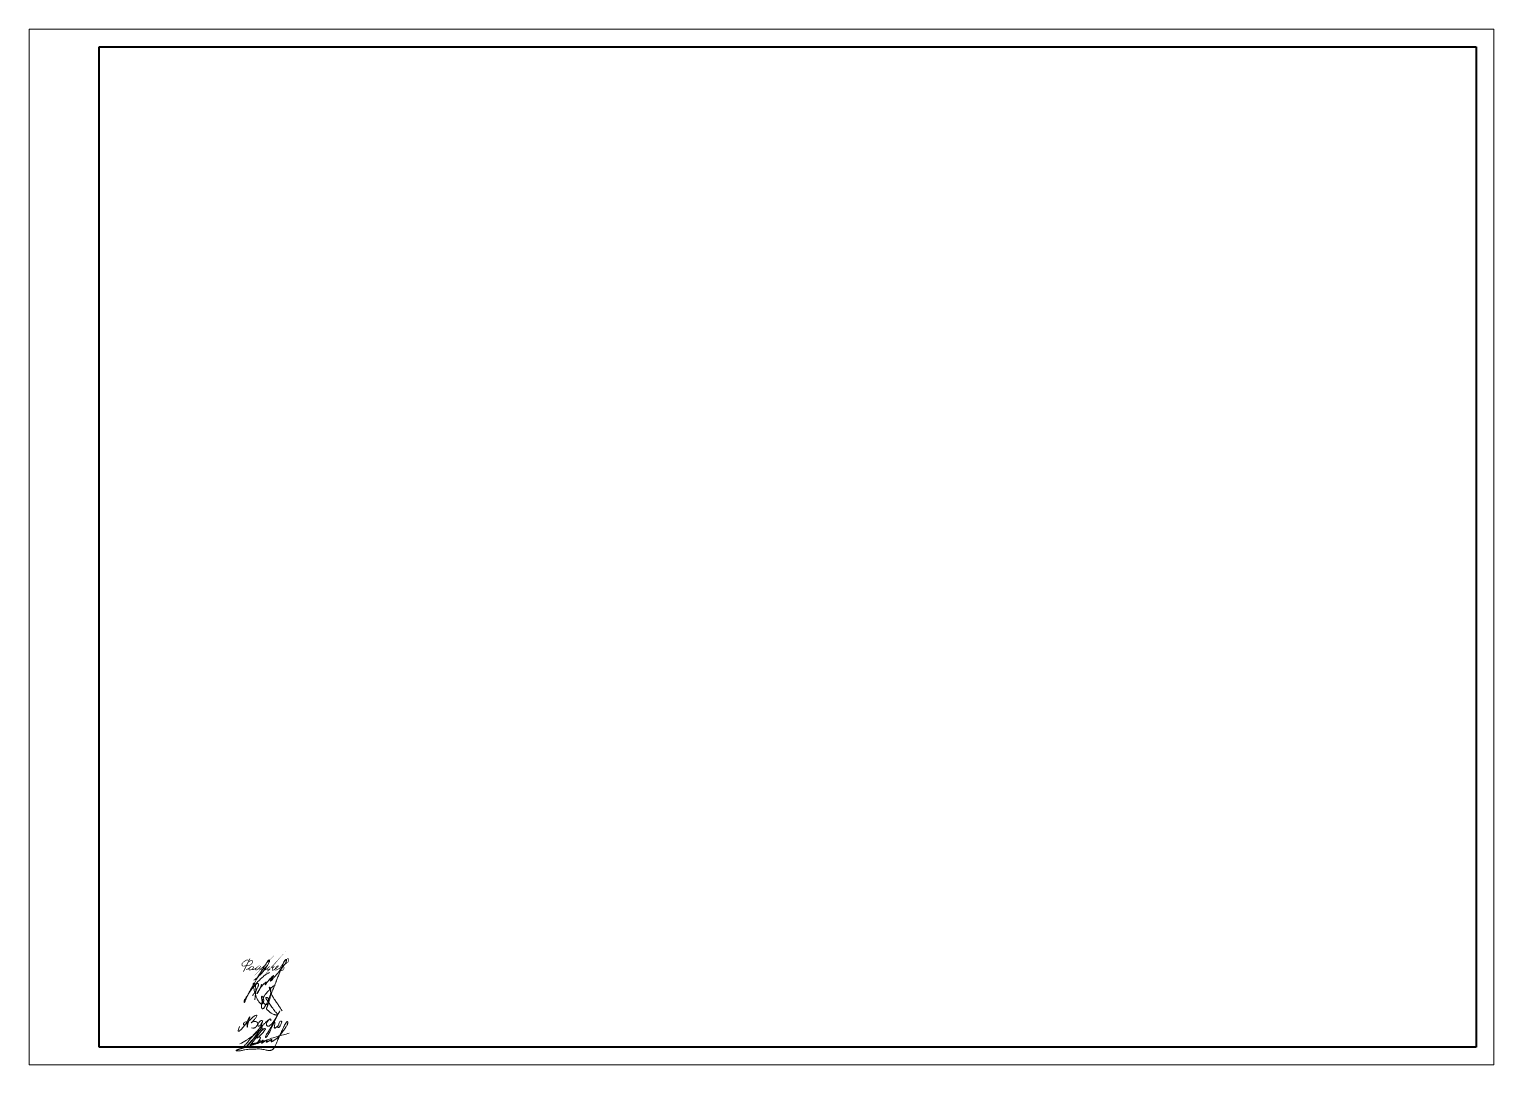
# Model space of a CAD drawing. Header units: millimetres. Extents: x 0 to 420, y 0 to 297.
import ezdxf

# ---------------------------------------------------------------- set-up
doc = ezdxf.new("R2010")
doc.units = ezdxf.units.MM
for name, pattern in [('K5LT32789', [0]), ('K5LT32790', [0]), ('K5LT32791', [0]), ('K5LT_BASIC', [0]), ('K5LT_THIN', [0])]:
    doc.linetypes.add(name, pattern=pattern)

# ---------------------------------------------------------------- blocks, each defined once
blk = doc.blocks.new('U5')
at = {"color": 5, "linetype": 'K5LT32789', "lineweight": 18, "true_color": 0x0000ff}
for points in [[(60.29797355511828, 10.9559211691987), (60.12504310730056, 10.47476794491137), (59.95368467335828, 9.997988615182644), (59.89860086499307, 9.701628131071265), (60.026146745943, 9.574082250121458), (60.20327354798131, 9.574082250121458), (60.36996290513508, 9.740771607275054), (60.84728672217776, 10.21809542431748), (62.02377378973115, 11.39458249187121), (63.70897517089522, 14.70732861291643), (62.69592527570241, 12.23111495089336), (62.51741919340706, 10.01705491005675), (62.51741919340706, 12.05820629022491), (62.3124645885877, 12.38811343117074), (61.82362440983769, 12.28253872964061), (61.49020921680642, 11.94912353660937), (61.37442842187754, 11.64911812313263), (61.48672741886757, 11.4379797611415), (61.7905994979288, 11.4379797611415), (62.51741919340706, 12.05820629022491), (63.5109398133112, 13.05172691012913), (64.20087583282537, 13.74166292964303), (64.97597377182137, 14.25100123221818), (65.31054043350917, 14.15104091426147), (65.22638118326165, 13.86936034360193), (65.02855629389963, 13.51317627749071), (64.37717922185963, 12.74175887041007), (63.83423406354315, 12.09875597056363), (63.46439067178486, 11.84867440376959), (64.18817901220908, 12.33808729104625), (64.77063316153712, 12.44511847028361), (65.1480035402215, 12.36228285030538), (65.40509747566024, 12.17174712302018), (65.52121363779503, 11.86110112689972), (65.52121363779503, 11.49246191599366), (65.29314159463917, 11.15282207274745), (65.06380343164817, 10.92348390975618), (64.70529838389578, 10.5649788620039), (64.31024301512288, 10.47496668415334), (63.758712689739, 10.574374948661)], [(66.94486054000924, 12.45434275765619), (66.75694736159578, 12.74256986322413), (66.46168177472866, 12.74256986322413), (66.1833230565066, 12.46421114500204), (65.86811005073693, 12.14899813923234), (65.61611536136212, 11.71701465103344), (65.50873435991176, 11.14726236876424), (65.68313854285513, 10.97285818582107), (65.9896828714004, 11.04809148723916), (66.17756957969497, 11.23597819553357), (66.39724745526075, 11.49982578324413), (66.69989003543684, 11.96095050841195), (67.02965307357388, 12.61972692981896), (66.69989003543684, 11.96095050841195), (66.58547515664306, 11.42989717289641), (66.58547515664306, 11.12067547467431), (66.66283188845716, 11.04331874286026), (66.80398284219324, 11.09255939253196), (67.44549533015757, 11.81174150229628), (68.14602376459634, 12.44732615832292), (68.49961683804726, 12.7681387348213), (68.87901954749908, 13.01863523131723), (69.05272200624397, 13.12443627476183), (69.19254176315768, 13.12443627476183), (69.26456752341724, 12.92976566714523), (69.26456752341724, 12.71393485084023), (69.26456752341724, 12.48541232574945), (69.26456752341724, 12.92976566714523), (69.19254176315768, 13.12443627476183), (69.05272200624353, 13.13332038317394), (68.49961683804726, 12.7681387348213), (67.98926265676714, 11.75328456261247), (67.98926265676714, 11.30246115479757), (68.19694590691427, 11.09477790465042), (68.48962581344222, 11.01891546247479), (68.78622097468433, 11.01891546247479), (69.02547338022403, 11.25816786801429), (69.32821628347146, 11.56091077126244), (70.3027275960626, 12.53542208385367), (72.64974966260844, 16.89523183559773), (70.3027275960626, 12.53542208385367), (69.46925049476273, 10.45280673296728), (68.82943929013985, 9.104879909404463), (68.25214667416486, 8.199760677582354), (67.87343242460695, 7.749246419698967), (67.75587307182998, 7.848069933686537), (67.75587307182998, 8.23376164948826), (68.02661940777321, 8.718282399812225), (68.52022032057832, 9.377064341753888), (69.30559847457648, 10.67517938263959), (70.10206664754239, 12.03402909889927), (70.27470750879144, 12.20666996014842), (70.40428439675382, 12.18816466682948), (70.44186989173774, 11.97657362100998), (70.37513383598419, 11.51709401511924), (70.3218659382953, 11.15034305327891), (70.24998228669438, 10.78743393089883), (70.32453852721909, 10.5202511027952), (70.47362241526574, 10.44141234978538), (70.68179645567726, 10.64958639019695), (71.07438988204238, 10.95825030899671), (71.42717514510012, 11.31103557205426), (71.2020004290992, 10.8425399061488), (71.30747245290198, 10.73706788234588), (71.4658709049058, 10.67123220048142), (71.64177502444265, 10.73711977958365), (71.86373123196427, 10.9590759871053), (72.45536017030273, 12.19229954716023), (72.38500710038474, 12.4426778682853), (72.16072362937672, 12.50417110193622), (71.87046181704099, 12.43388917738217), (71.68136202923819, 12.06491321387139), (71.54503061799547, 11.643221666545), (71.42717514510012, 11.27867870265364)]]:
    blk.add_open_spline(points, degree=3, dxfattribs=at)
blk = doc.blocks.new('U6')
at = {"color": 5, "linetype": 'K5LT32790', "lineweight": 18, "true_color": 0x0000ff}
blk.add_open_spline([(64.72723033129094, 18.61226784299773), (64.75832035938667, 19.73434232189329), (65.0405394382868, 21.00180779119336), (64.91024904583692, 22.34155883593754), (64.83994995447053, 22.60166570019164), (64.7707377931849, 22.77553811157379), (64.69298165767222, 22.92549179964513), (64.60825348180033, 23.05901668843853), (64.52641672859836, 23.16981253180578), (64.45840286797082, 23.25209281887115), (64.41002156845337, 23.30218781609734), (64.37872492419794, 23.32916056727454), (64.35906147490859, 23.34340572912522), (64.34439323578673, 23.35218808315427), (64.3325799077156, 23.35780494405534), (64.32272753473254, 23.36126811694742), (64.31430921910344, 23.36315987372437), (64.3069729170555, 23.36384233263849), (64.30048963183525, 23.36354546142451), (64.29461574675659, 23.36240537665645), (64.28913318440425, 23.36045065566191), (64.28378746642515, 23.35760936599954), (64.27849182990279, 23.35375058590951), (64.27320173445518, 23.34870034866987), (64.2679100348714, 23.34226150970873), (64.26257972504442, 23.33411390827235), (64.25718658603743, 23.32381260499592), (64.25172030899397, 23.31073187431377), (64.24618628925003, 23.29396039963468), (64.24060759030927, 23.27208084324124), (64.23502301198937, 23.2426038301699), (64.22964733999163, 23.20140379931823), (64.2250074446489, 23.14096348356041), (64.22273536819407, 23.05774842439822), (64.22354718622013, 22.95218284478792), (64.22852408766563, 22.83297042700013), (64.23982155921979, 22.70254490115889), (64.25982324097026, 22.55651314502293), (64.29491327132527, 22.37368006995651), (64.35044384336817, 22.12683443751637), (64.42166169273678, 21.75708236186923), (64.52600273558934, 21.23116355285712), (64.70366950101027, 20.56733943617828), (64.96427521842779, 19.85446063615184), (65.2135790902554, 19.18541840713689), (65.45354918469226, 18.62573932046824), (65.69246404673117, 18.21920235953026), (65.92104082279948, 17.92625656007485), (66.117996818242, 17.72175235683352), (66.26626745775692, 17.57796882002171), (66.372670095401, 17.50035893263872), (66.44170819937929, 17.46488605261704), (66.49314797128365, 17.44616812625273), (66.54018665274829, 17.43520593459538), (66.58718774008008, 17.42953788267029), (66.63533240759895, 17.42875849585678), (66.68386116986328, 17.43308803780133), (66.73074888925423, 17.4423993548208), (66.77416329025466, 17.45607829500641), (66.81270560258686, 17.47313679917094), (66.8465440210999, 17.49288094384721), (66.87703380684114, 17.51578565729262), (66.90762351077858, 17.54426263737158), (66.94172950419807, 17.58291431983328), (66.98381925971965, 17.64048969795506), (67.03741634704433, 17.723320685937), (67.09976340929718, 17.83089262671972), (67.15638119965158, 17.95297940311793), (67.19694829507952, 18.07347755095706), (67.22029874797857, 18.18646939024718), (67.23050382881934, 18.29919403068878), (67.22938753985284, 18.42769070960953), (67.21261114483406, 18.58682322049286), (67.17468808733611, 18.78287928617429), (67.11705527717972, 18.99478373206165), (67.05168874438944, 19.18779885345739), (66.99239265714752, 19.32986557230601), (66.93868641277047, 19.42089176255667), (66.89470430176198, 19.48154561514285), (66.85518243022004, 19.52895246347232), (66.81982655096009, 19.56601337177252), (66.79129144520361, 19.59073852032594), (66.7699079791964, 19.60535264050417), (66.75496544563447, 19.61330779936715), (66.74332211377767, 19.61793440473448), (66.7335509404688, 19.62054839095796), (66.72505423374244, 19.62172792584989), (66.71766959708877, 19.62178996024872), (66.71116379545688, 19.62100596443537), (66.70530763494949, 19.61954937805249), (66.69949622736, 19.61733133601357), (66.69349003993624, 19.61419359143713), (66.68712716437739, 19.60987691193494), (66.68042807874515, 19.60419308877734), (66.6732732748698, 19.59676974004646), (66.66550520862589, 19.58704116988637), (66.65688786475101, 19.57408622847931), (66.64719925417276, 19.55656717914815), (66.63606572390971, 19.53217635984277), (66.62381574330146, 19.49906018455067), (66.61110423684808, 19.45622072943075), (66.59963768054507, 19.40509590814621), (66.59164499502936, 19.34655628378876), (66.58872854222481, 19.27975416572814), (66.59296199025428, 19.19807713747694), (66.60877736101573, 19.08838480455476), (66.63678920988391, 18.93111924438366), (66.67168118491301, 18.72916437999214), (66.72653675395907, 18.50387231552396), (66.80601055621874, 18.29430483512191), (66.9055643234863, 18.10069977492842), (67.02417164934151, 17.91637777407497), (67.16609713513198, 17.73576990132624), (67.32025406568115, 17.57551733403944), (67.46637845038693, 17.44726665859711), (67.59400818969084, 17.35944991839283), (67.70192361760121, 17.30404431246544), (67.79520927644246, 17.26830893921215), (67.8797252916456, 17.24579898038289), (67.95484711986845, 17.23455698001784), (68.01935344014954, 17.23247358731016), (68.07384796038613, 17.23712668827544), (68.12020838797586, 17.24670508107054), (68.16043580380725, 17.26010933441301), (68.1967988039577, 17.27723377372657), (68.23258806393888, 17.29898587646827), (68.27065332751809, 17.32769482153023), (68.3132932781647, 17.3669677665131), (68.36228236614949, 17.42157242763239), (68.41833944567797, 17.49649856194976), (68.48021346307397, 17.59266182488431), (68.54099504433593, 17.708029324436), (68.5929132110015, 17.83618859934188), (68.63217455314108, 17.97251043964245), (68.65761195532005, 18.11685725005655), (68.66921071932829, 18.27303898472958), (68.66519095224463, 18.43952865766767), (68.6459514401904, 18.60701553948682), (68.61237884697285, 18.76042898242253), (68.56811195077906, 18.88882340572976), (68.5199926505221, 18.99054116584379), (68.47135414047173, 19.06841532034217), (68.42345534677939, 19.12824749837438), (68.37576008578755, 19.17537815091718), (68.32584359909708, 19.21491823229159), (68.27247380950675, 19.24893739652972), (68.2163115575238, 19.27711480587827), (68.16146059505873, 19.29818208967466), (68.1123220386778, 19.31186086486966), (68.07161394058883, 19.31780081306162), (68.03845141601286, 19.31844131109042), (68.01008655182382, 19.31570032378968), (67.98365340961692, 19.31010679109854), (67.95813269363845, 19.30189407448789), (67.93394476372131, 19.29130118570287), (67.91237311064779, 19.27900273044542), (67.89446445401232, 19.26601509111089), (67.88039642805384, 19.25318649408341), (67.86968040181601, 19.24089905073599), (67.86181419951214, 19.22943051579937), (67.85605282630212, 19.21848487317348), (67.8517646980115, 19.20755273676231), (67.84843781277152, 19.19534871247141), (67.84627188312464, 19.18138004814154), (67.8456077554633, 19.16520138905595), (67.84683806433877, 19.14656750405435), (67.85056176090103, 19.12438600475022), (67.85779763232657, 19.09719376995083), (67.87050013524319, 19.06182706699333), (67.89208830053107, 19.0134280652489), (67.92569575322091, 18.94708393587658), (67.97012922914004, 18.85897671566746), (68.02726983719688, 18.75494904104927), (68.10563160668458, 18.63752285033951), (68.21797954297534, 18.5014233555294), (68.38160548652861, 18.30707550047804), (68.59459322678882, 18.00742700722676), (68.86541720301027, 17.57796163611221), (69.19182514523786, 17.04537999991764), (69.61518612254396, 16.47705081964106), (70.03902048804592, 15.92052412309094), (70.3941014964487, 15.43388481005486), (70.64267856102181, 15.07359434151304), (70.844568385666, 14.88266965057079), (70.97619924469926, 14.76939289541583), (71.05496323719295, 14.68253358605398), (71.10356864695618, 14.61103743313579), (71.13304091458403, 14.55574751374573), (71.1527305466455, 14.50860428074329), (71.1641626088339, 14.46988949810563), (71.16932057603223, 14.43946153666568), (71.17044010547585, 14.41618326221717), (71.16912028546781, 14.39765705530135), (71.1661057502499, 14.38216492363076), (71.16176681638244, 14.36885782003858), (71.15624225582388, 14.35709988204368), (71.14944368801935, 14.34632950812755), (71.14107241183648, 14.33586410090982), (71.13058687789861, 14.32527079527698), (71.11725889539387, 14.31429132921066), (71.10014717323719, 14.30279687366086), (71.07785999392884, 14.29070756625331), (71.04936029445793, 14.27850597385375), (71.01467943340182, 14.26714493497007), (70.97450943583304, 14.25761178860811), (70.92869804352434, 14.25111826821069), (70.87463405511575, 14.24870436082296), (70.80718700707673, 14.25234546152547), (70.71686128790077, 14.2658251901278), (70.58550047488482, 14.29320183255512), (70.39137236745309, 14.34583488035252), (70.10877107421699, 14.4462363596515), (69.76841405395727, 14.59768023365982), (69.4112638327331, 14.77360017575846), (69.12784835819974, 14.95487800042196), (68.90302376492308, 15.14261327585142), (68.69765404211776, 15.32660836494001), (68.4778613887564, 15.52195291402325), (68.28595507478228, 15.69302852236071), (68.16778818441551, 15.82911103055221), (68.11265927685234, 15.91685605060506), (68.08641016512408, 15.97354918122706), (68.07080763526406, 16.02238026256867), (68.06130514001649, 16.0689654577901), (68.05658796972965, 16.11608396293199), (68.05664492084597, 16.16383724692984), (68.0615482139847, 16.21159483476267), (68.07213359613371, 16.26210252092054), (68.08940089312777, 16.31787043320181), (68.11799280442575, 16.38993602477003), (68.16178904636931, 16.48590799785919), (68.22744755551136, 16.63452300373143), (68.31342438245488, 16.83854922560305), (68.40098895952144, 17.10945646239536), (68.49986418860091, 17.40486115875493), (68.62064056648994, 17.72427332519437), (68.7605441086722, 18.11088369685342), (68.91807624622889, 18.60410469080069), (69.05632353699681, 19.16994525997412), (69.1391120586554, 19.69929168967219), (69.19199242848075, 20.1241516381784), (69.25292562220606, 20.45677177469438), (69.3034399900001, 20.72723966532821), (69.31328303146377, 20.94594376585757), (69.29346597326068, 21.11989392471087), (69.25891956472678, 21.28719735430001), (69.20855483216452, 21.47570150051509), (69.16141161675448, 21.67197307387957), (69.12645471350459, 21.84908935214602), (69.09144416724065, 21.98168170598479), (69.063364759216, 22.07406834946763), (69.0416722995942, 22.13422303128199), (69.02336893073787, 22.17160587951731), (69.00927338859357, 22.19312879215371), (68.99854870601091, 22.20596487044175), (68.98919357371135, 22.21478475916516), (68.98055325197349, 22.22110000316998), (68.97233750357302, 22.22559552516642), (68.96435590871727, 22.22865569376043), (68.95645946384393, 22.23050386643667), (68.94867020250476, 22.23124608330662), (68.9409596810734, 22.23099668101408), (68.93322294266967, 22.22984367880145), (68.92497022641211, 22.22776230595853), (68.91585541265091, 22.22452388222061), (68.90582076100303, 22.21984793248303), (68.89537692313208, 22.21369201351474), (68.88542875387792, 22.20641084911203), (68.87651313882432, 22.19838265444165), (68.86878506360962, 22.18975430663225), (68.86182547711681, 22.18005033603446), (68.85564136877377, 22.16897114445887), (68.85035512102863, 22.15622915363733), (68.8461818729856, 22.14173247780404), (68.84328135920087, 22.12498224919289), (68.84194710064905, 22.10518282916154), (68.84272771448381, 22.0809968364277), (68.84661210928908, 22.05075817770697), (68.85493223277348, 22.01312633325029), (68.8689500757886, 21.96670374708209), (68.891047493947, 21.90865672035835), (68.92490889699559, 21.83632269190119), (68.97117256284945, 21.74572953931067), (69.0169002545818, 21.63102718872329), (69.05980184082279, 21.49320555890673), (69.10723034980182, 21.32898968710947), (69.1770566394795, 21.12042848581796), (69.26704569386867, 20.86861181153887), (69.35252302291954, 20.58280725772462), (69.42495575516611, 20.31738527777891), (69.51381992610843, 20.08294967649793), (69.62033010272066, 19.88283295805415), (69.74658795703647, 19.67901889638627), (69.89361088841967, 19.45031516106746), (70.0611096070532, 19.16137061933469), (70.27912745924795, 18.77814638946951), (70.56111688893688, 18.34014279424743), (70.88292100102942, 17.87964750226552), (71.19467726990723, 17.44417356020098), (71.75671943880967, 16.65650465592165), (72.20049845040703, 16.00391084619771), (72.53913270559697, 15.48321750266353)], degree=3, knots=[0, 0, 0, 0, 23.08892411003839, 25.90578379320913, 27.36849658095113, 28.57853477437289, 29.7218750749431, 30.81396087475684, 31.80518275617818, 32.5340116185717, 32.99290285232896, 33.22579348087665, 33.37704679038229, 33.48833048874886, 33.57455142486756, 33.64380518652092, 33.70122378259412, 33.75036659537633, 33.79386957008623, 33.83335544025108, 33.87214105272245, 33.91235496550996, 33.95658983186728, 34.00557035799107, 34.061357419905, 34.12646780763512, 34.20410929927907, 34.29854880647121, 34.4157438501339, 34.56455491175546, 34.75945876534566, 35.02822874118409, 35.41286378006095, 35.99717510029608, 36.72813949276635, 37.56894107973724, 38.43382537174505, 39.40133199336037, 40.578430721351, 42.23539782704537, 44.56960189155861, 48.26913254375512, 53.18771198246659, 58.58434017403594, 63.76404376679448, 67.77867569014562, 70.99814287695813, 73.36983390960212, 75.34981577454691, 76.79687388843904, 77.58132367445822, 78.02891375208497, 78.378086715233, 78.69680269722102, 79.01348919569972, 79.34337265075953, 79.67858665453129, 80.00682416916896, 80.31793205149701, 80.60647145028561, 80.86603481811044, 81.11641040457833, 81.38398339074794, 81.71835383148989, 82.1678102968112, 82.8393613365416, 83.73323474227259, 84.70542236921145, 85.58272421559701, 86.32439137188506, 87.05711592911308, 87.8907574961167, 88.94534148899339, 90.32114124951465, 91.96557055710285, 93.42636652596606, 94.48421544317516, 95.10102119904894, 95.58099742489627, 96.01314099800784, 96.36109308967781, 96.62600156797119, 96.78273890043828, 96.889142367443, 96.97113807639755, 97.038129668233, 97.09527188758723, 97.14590073358623, 97.18856061114779, 97.2287471840586, 97.26891537016509, 97.31531058982989, 97.36686141375753, 97.42565515127394, 97.49445365730666, 97.57714175019537, 97.6796234518885, 97.81191523042803, 97.98566281873885, 98.22679687241516, 98.53258681418663, 98.89778635319205, 99.29603614677359, 99.73782124223918, 100.2617239247368, 100.964229309618, 101.999780239612, 103.5254109190041, 105.1506671389526, 106.7245298989554, 108.093531563326, 109.5903133920281, 111.1953020837693, 112.7774834854757, 114.1263943636619, 115.159714159532, 115.933249703592, 116.5991051072816, 117.1966867350474, 117.716186105381, 118.1472776884506, 118.5120913932663, 118.8308284389657, 119.1120840017018, 119.3761473530127, 119.6502541760029, 119.9661844048676, 120.3484720487786, 120.8326110054183, 121.4625745633854, 122.257883948525, 123.1663167729581, 124.1218957718332, 125.0774414802364, 126.058759075695, 127.1107217357935, 128.2713802827618, 129.4555411470182, 130.5492798125666, 131.4722221457924, 132.2240763945491, 132.8428036707044, 133.3435270316868, 133.7861618193668, 134.2097331793344, 134.6419531666712, 135.07675082757, 135.4909341445828, 135.8405670411855, 136.1161996801323, 136.3290212946846, 136.5165823049759, 136.6970732021236, 136.8799095666845, 137.0632951286719, 137.2354651043024, 137.3861300135916, 137.5142614765161, 137.6235479569736, 137.7184450497249, 137.7976892899042, 137.8756507401737, 137.9579435297707, 138.0555159514176, 138.163779376122, 138.2880427438782, 138.436309489426, 138.6225163233996, 138.8620748680995, 139.2031278659684, 139.7043262486523, 140.3810974906251, 141.2189148674305, 142.1273174818552, 143.2595165690257, 144.8211407952124, 147.3177643775447, 150.7571101410823, 155.1951704424444, 160.0691713325595, 165.2244643996175, 169.4711417493419, 172.4214110687776, 174.0929247216289, 175.1382982941582, 175.9667476052343, 176.4795577137869, 176.9002722075947, 177.2447515993877, 177.5213496275962, 177.722930126645, 177.8737085289891, 177.9963222724827, 178.1014362024326, 178.1953143978301, 178.2815173063154, 178.3661181765914, 178.4549126387874, 178.5547545514223, 178.6700486309557, 178.8070744895659, 178.9752011110635, 179.1872344806044, 179.4394731118456, 179.7197270048918, 180.0295107225544, 180.3832688069577, 180.8234477103547, 181.4071105080071, 182.2468370647849, 183.5636180390767, 185.5124136486446, 188.3659008144822, 191.1693595490507, 193.6361941483106, 195.2159308876024, 197.1470862219489, 199.2692247613871, 201.224518318486, 202.3921757305919, 202.9354455009734, 203.335749427751, 203.6650385457113, 203.9804397921348, 204.3052698204951, 204.6306664143438, 204.9542103018015, 205.2842401760186, 205.68312192184, 206.1453122097258, 206.8668041367929, 207.8378621120557, 209.464316382984, 211.3873392381132, 213.6481330480264, 215.8281705148584, 218.3616311862739, 222.0463208053261, 226.400788772624, 230.2376141698672, 232.9871267002133, 235.1430689373578, 237.1452347941266, 238.6001234124407, 239.5943196481266, 240.7144690296747, 242.0868590309205, 243.5795128043555, 244.8370298052072, 245.7730677623126, 246.3794493830385, 246.8095402814596, 247.0775336538936, 247.2275167539396, 247.3339800160057, 247.4184700209773, 247.4895205515942, 247.5520115162512, 247.6092220325807, 247.6636060178384, 247.7171677520884, 247.7685920257453, 247.8207844363665, 247.8766770811286, 247.9421914551861, 248.0180825757098, 248.1024702365821, 248.1894206015074, 248.2694707678351, 248.3470721801384, 248.425636522534, 248.5128864112118, 248.6056793825818, 248.7068161418586, 248.8204129671911, 248.9522817326213, 249.1114892801304, 249.3139564207763, 249.5741553291382, 249.8978203062795, 250.3037087529917, 250.8417906157673, 251.5282721942539, 252.3812439797572, 253.3595934924577, 254.4759627763927, 255.8726873418201, 257.8510916368267, 259.9382727246121, 261.9636029003651, 263.4698826802768, 265.0464480200878, 266.5866947374772, 268.3669126827913, 270.599666274059, 273.4070816914232, 277.3730272345561, 281.2342012594908, 284.8823428619705, 288.313022516428, 301, 301, 301, 301], dxfattribs=at)
blk = doc.blocks.new('U7')
at = {"color": 5, "linetype": 'K5LT32790', "lineweight": 18, "true_color": 0x0000ff}
for points, knots in [([(64.42960528269359, 24.23742915538948), (65.25921400340957, 24.8185056914923), (66.30202807049199, 25.80342432874036), (67.4319123932397, 27.24892763164632), (68.12533595771305, 28.15910994950247), (68.53580229102211, 28.93417998242485), (68.79951651678682, 29.39936045385051), (68.88551236800619, 29.64434558005716), (68.9121076793281, 29.77042356525493), (68.92295460818676, 29.84755383991617), (68.92342322855875, 29.8963601612918), (68.91938257465, 29.92711240018504), (68.91384209993754, 29.94817917378405), (68.9072095814986, 29.9647704694654), (68.89959225419197, 29.97861806427403), (68.89095674322968, 29.99061768498277), (68.88105983212117, 30.00139489229568), (68.86944189868133, 30.01159130424954), (68.85567137719764, 30.02134844749799), (68.83955912531202, 30.03042683819095), (68.82142773798721, 30.0382964591646), (68.801992714254, 30.04440750203545), (68.78227979464741, 30.04835908521447), (68.76333941662162, 30.05003841443877), (68.74586724311345, 30.04963566946405), (68.72986808074975, 30.04739356360895), (68.71476331519318, 30.04341684799014), (68.69961872929346, 30.03757686629099), (68.68364940411898, 30.02934638669635), (68.66599558689879, 30.01777759263744), (68.64547917032574, 30.00120922377159), (68.61954770500557, 29.97605258479051), (68.58274227482642, 29.93463312851065), (68.52174888337632, 29.86365646063102), (68.41788796482341, 29.73573669807698), (68.25190805606789, 29.51060746019797), (68.01634040965737, 29.14349028091758), (67.70130827291098, 28.59720366490228), (67.20199968413984, 27.82269857700371), (66.43400299044832, 26.61689207872273), (65.41445359021155, 24.93418347761661), (64.28952306330196, 23.00133097520142), (63.35790283392662, 21.31506090954388), (62.73939501834435, 20.15143476340889), (62.39859658800941, 19.47682313596572), (62.21406727826519, 19.06499750335055), (62.08411644924109, 18.75324420210577), (61.97736185566929, 18.48391130801855), (61.88626886746043, 18.24464652831838), (61.81923470686705, 18.0640238896398), (61.78045959817389, 17.95865145475218), (61.75735457608249, 17.91095309318266), (61.74589027705565, 17.89129878187488), (61.73727579956649, 17.87895623031261), (61.73015309394495, 17.87048882898592), (61.72397354884285, 17.86449656245018), (61.7184576060223, 17.86025381722047), (61.71342394622349, 17.85731982182546), (61.7087397445826, 17.85541209523761), (61.70430010091796, 17.85434959769201), (61.70001779469203, 17.8540228250418), (61.69581706017685, 17.85437684332864), (61.69171793700659, 17.85538038649742), (61.68777579226771, 17.8569658667142), (61.68400354420818, 17.85904993314705), (61.68021866530184, 17.861684042563), (61.67613377359152, 17.86508391069455), (61.67146172968688, 17.86963575175575), (61.66591316603419, 17.87588484490334), (61.65915781694424, 17.88462263770568), (61.650680754248, 17.89717324696218), (61.63998963694206, 17.91531508149233), (61.62672641468248, 17.94105944610857), (61.61195415360177, 17.97513718706642), (61.59819128999561, 18.01681382862617), (61.58795336874363, 18.06335161098469), (61.58253911259141, 18.11281390498481), (61.58244731173733, 18.16437867570521), (61.5881258974083, 18.21845016816674), (61.60014927317776, 18.27489848726817), (61.61925353695626, 18.33415191566479), (61.64721071516117, 18.39776140822248), (61.69129265030207, 18.47651394710745), (61.76756016919391, 18.59817705300117), (61.90682234547648, 18.82726110751184), (62.18131521549407, 19.26310655937934), (62.6871313704485, 20.062969871549), (63.42922748520682, 21.1956573312561), (64.36724087129214, 22.56454081972818), (65.4757230123169, 23.76915259160984), (66.54994948049853, 24.79266705284217), (67.4215959703483, 25.57946947762691), (68.19564792890259, 26.10833614292429), (68.67172315975844, 26.32986934217349), (68.89514592894764, 26.43542676299361)], [0, 0, 0, 0, 8.550608616909479, 12.05498909731316, 15.54800864636031, 18.19112149729409, 19.49899547586825, 20.05820856276075, 20.38161509008001, 20.58967061819273, 20.71666537517187, 20.79367975743621, 20.85170144345296, 20.90072235485522, 20.94465307224176, 20.98524465825564, 21.02564223243174, 21.06834027274877, 21.11593940290885, 21.16833782892286, 21.22470724871314, 21.28305186546078, 21.34057559650208, 21.39466303008514, 21.44378103840279, 21.48828891869076, 21.53119048967674, 21.57580767080184, 21.62550805067395, 21.68308106465782, 21.75428657315771, 21.84854811100129, 21.98874998667692, 22.22341503732463, 22.64135142255019, 23.38396024610536, 24.59145537447172, 26.33319310262997, 28.72517486315826, 32.39414345489543, 38.44413720066752, 45.386804132957, 51.3366439952876, 54.75928160654442, 56.55021407149562, 57.73619828659556, 58.58106772181609, 59.41081735012408, 60.19037519759497, 60.74860237604653, 61.04454549420441, 61.13979306103076, 61.19713002219413, 61.23708949006024, 61.2671348063732, 61.29071298422787, 61.30986155532154, 61.32593719236645, 61.33991703943459, 61.35255107389896, 61.36445007752456, 61.37614187831995, 61.38811066680237, 61.40006167387295, 61.41202200248679, 61.42454207551994, 61.43906624348642, 61.45699012410813, 61.47974062644996, 61.50979512866817, 61.55047455772206, 61.60794197523685, 61.68805755052679, 61.79563498556981, 61.92221881037423, 62.05916765616627, 62.19849487994397, 62.34287054750136, 62.4951123545238, 62.65815684757621, 62.83085476293896, 63.02153046686268, 63.2457091914174, 63.59456840449479, 64.23786481718554, 65.5163435666815, 67.95744178744798, 72.25357323446096, 76.98975279678383, 81.9773654752493, 86.09099495459934, 89.56281137385866, 91.90558766368395, 94, 94, 94, 94]), ([(66.59066918486674, 23.0745999566805), (66.52429802837067, 22.66796395994849), (66.32583618926158, 22.15114616001136), (66.02264417064167, 21.52403341622831), (65.81533568795246, 21.19222495339093), (65.67282088574323, 20.92209410054254), (65.58714042529266, 20.75108163861841), (65.5362562941826, 20.65311484753789), (65.49973177903321, 20.59513445552671), (65.46743243109128, 20.55129098166307), (65.43668348139204, 20.51380509492409), (65.40540765754473, 20.47857393107023), (65.37374377261203, 20.44512812793369), (65.34491160896049, 20.41597934177708), (65.32303491284169, 20.39512061503767), (65.30882771199819, 20.38268742949708), (65.30063872357013, 20.37615059596721), (65.29543847265488, 20.37237281058271), (65.29161207361356, 20.3698793698901), (65.28855529274175, 20.36814499259411), (65.28597759827299, 20.36694418462846), (65.28374327024864, 20.36620690397424), (65.28180574453832, 20.36593667014566), (65.28009749413823, 20.36624044628493), (65.2788214847924, 20.36736314427722), (65.27822195426589, 20.36911898463973), (65.27811127086412, 20.37131061000605), (65.27837566577736, 20.37399473492173), (65.27899042956552, 20.37715848338895), (65.27994451503056, 20.38085069816443), (65.28130378708715, 20.38529307606665), (65.28330893512508, 20.39112213432604), (65.28644891270224, 20.39944659045315), (65.29165233605401, 20.41228827348482), (65.29933744817436, 20.43046576206919), (65.30917609267573, 20.45444466520701), (65.32055505866376, 20.48265062905431), (65.3341219635307, 20.51596170283274), (65.35074721182693, 20.55378998478849), (65.37413387996133, 20.59725674477627), (65.4057679626799, 20.64487355735115), (65.44806353863568, 20.70191042364664), (65.50561087231722, 20.77598086252063), (65.58873750902083, 20.8906656943706), (65.69845642952546, 21.05596854044393), (65.82253679636105, 21.26310852397749), (65.94205120319936, 21.47824527771673), (66.06531100772438, 21.69806804200778), (66.20970825377188, 21.93926056648183), (66.38944736560926, 22.19475758633633), (66.58277254636327, 22.4229567730377), (66.7506739112991, 22.6217313850575), (66.92893757789642, 22.83314615261792), (67.13935799198511, 23.07708677072371), (67.38247653024767, 23.31809135053375), (67.56852778324277, 23.49652788298626), (67.68737459726427, 23.59060907974337), (67.75012803758479, 23.6278479120142), (67.79703320656917, 23.65100686933101), (67.84313561223175, 23.66982066296021), (67.88570993149474, 23.68321346026682), (67.92047192177814, 23.69048259997529), (67.94604661936653, 23.69300721250869), (67.96448196449909, 23.69282044270711), (67.97859896401809, 23.69107946879238), (67.9898882341993, 23.68829145708967), (67.99913858391396, 23.68471438357519), (68.0068369022948, 23.68048181207735), (68.01326203024394, 23.67568448933852), (68.01864631109837, 23.67034373040001), (68.02319420068531, 23.66439614340925), (68.02719120322844, 23.65759249862857), (68.03076411998154, 23.6495693523578), (68.03392144874866, 23.63986647043382), (68.03656811291228, 23.62792863897256), (68.03853116690658, 23.61284700603549), (68.03948337204343, 23.59286529883618), (68.03868287642419, 23.56507441249848), (68.03491958138915, 23.52672069065853), (68.02761794487286, 23.47815992385321), (68.01857181672874, 23.42258482112203), (68.0068184699242, 23.36664292213075), (67.99100791252454, 23.31495111381439), (67.97091611217716, 23.26884032836729), (67.94468070994469, 23.22362353547152), (67.91146071265943, 23.17574076172878), (67.87190947130776, 23.12524360688466), (67.83338549163523, 23.07709568859002), (67.79768930081983, 23.03712761884294), (67.76745704770772, 23.00685366401537), (67.74008865806418, 22.9813826412538), (67.71413781923272, 22.95845329953909), (67.6889055741031, 22.93733569334938), (67.66793513153299, 22.92104304513691), (67.65277356482167, 22.91039741598339), (67.6432531919206, 22.90443011356428), (67.63695933762418, 22.90094312188804), (67.63237361255275, 22.89874991925171), (67.62884723410093, 22.89735295421404), (67.62601880942974, 22.89649221705871), (67.62363875394757, 22.89602671270011), (67.62157149828951, 22.8959099319111), (67.61975845265147, 22.89615937840238), (67.61821109724087, 22.89683639049761), (67.61701776057839, 22.89799387863892), (67.6162486679284, 22.89956616759098), (67.61583661345891, 22.90146796327141), (67.61573137618232, 22.90369243142397), (67.61590961789516, 22.90625053975078), (67.61637333984996, 22.90921218080311), (67.61716970081305, 22.91273547306601), (67.61841074587531, 22.91708640651239), (67.62028329902269, 22.92262546410541), (67.62309166589569, 22.92989530513033), (67.62741834491372, 22.93992594297665), (67.63429752830864, 22.95440087933066), (67.6443139115903, 22.97371727490009), (67.65679313049496, 22.99616430235582), (67.66987510263307, 23.01850233231784), (67.68273673092854, 23.03955701575772), (67.6970647484, 23.06237700136132), (67.71618364424931, 23.09296401892879), (67.74137686240675, 23.13842510766444), (67.7729268231466, 23.1975121984446), (67.81573515918862, 23.26448013847243), (67.8727446440476, 23.33399643903609), (67.95163122250807, 23.41349527211728), (68.05663782751742, 23.50420797164822), (68.18712032224403, 23.61497648311376), (68.30924330362458, 23.7445560183589), (68.42444457788062, 23.8825667731744), (68.53134521710525, 24.01312820973013), (68.64970541889308, 24.15131408404717), (68.7721659141759, 24.29689520343276), (68.8940106472296, 24.4569484261892), (69.01917180436861, 24.61900861779896), (69.17635435368035, 24.78484107592307), (69.35362560655363, 24.94796031652681), (69.52375701899905, 25.10673648764206), (69.64498206673832, 25.23499616494651), (69.72849349820632, 25.32920533064113), (69.78611605845359, 25.39397551050461), (69.83582659415308, 25.4491575809765), (69.87763855047466, 25.49488531092866), (69.91189628354097, 25.5288127013405), (69.93714406562387, 25.55015067512498), (69.95418014729927, 25.56202689146135), (69.96597631341494, 25.56869512356686), (69.97510320647274, 25.57270129403572), (69.98260577405172, 25.57504312435372), (69.98897776177677, 25.57620339952616), (69.99452066815323, 25.57646068415708), (69.99943869441384, 25.575981104921), (70.00387803493791, 25.57485832785074), (70.00780831883515, 25.57319167656116), (70.01128385785384, 25.57108746570663), (70.01437962529708, 25.56861932008053), (70.01740051386099, 25.56559174459746), (70.02047375811652, 25.56179195842476), (70.02366932484082, 25.55692853982), (70.02695539069835, 25.55076629017769), (70.03032614819385, 25.54289545254125), (70.03374959638737, 25.53270439130064), (70.03712824879317, 25.51926051420146), (70.04013141569033, 25.50156896761865), (70.0420254466871, 25.47995419542195), (70.04214674478669, 25.45606631228321), (70.0400891430362, 25.43218007063099), (70.03576033502101, 25.40883678441361), (70.02896094811122, 25.38524833850353), (70.01876918974094, 25.35982492935634), (70.00348782205185, 25.3306520121176), (69.97902059167248, 25.29321846452337), (69.93795246422246, 25.23879192031986), (69.8768115068073, 25.1579580467597), (69.7920558609355, 25.05025702661174), (69.69082820641094, 24.92079635894315), (69.59489492174907, 24.7724517522654), (69.50266070952165, 24.62584004546746), (69.40368420486723, 24.5116732707082), (69.33024064941009, 24.41283595191221), (69.27514866346095, 24.33429844229113), (69.22433566354887, 24.27590337118672), (69.18093301554458, 24.23427150692556), (69.1523699375287, 24.20097195370724), (69.13639777919077, 24.17566568960277), (69.12758432614137, 24.15629745771694), (69.12239365867077, 24.13960036612251), (69.11949776024969, 24.12402523169784), (69.11835626564503, 24.10871671620228), (69.11870341345892, 24.09289529850217), (69.1206305597525, 24.07664843598964), (69.12410360390187, 24.06106370677266), (69.12869295201665, 24.04745628012921), (69.13379669734103, 24.03645101777009), (69.13900598563096, 24.02786528557559), (69.14414515066123, 24.02123341041519), (69.14923308177666, 24.01605080742089), (69.15445360644921, 24.01191225372821), (69.16007285144562, 24.00849987498145), (69.16631728388205, 24.00571229118207), (69.17332436481084, 24.00359333883365), (69.18119819481568, 24.00222854113765), (69.19012411338659, 24.00172603141537), (69.20040813548243, 24.00225756501923), (69.21249604334652, 24.00410639576968), (69.22709288791285, 24.00774764140937), (69.24548968993098, 24.01406067093904), (69.26964488494424, 24.02460885811707), (69.30116325408041, 24.04131141161395), (69.33980563681057, 24.06499042035658), (69.3844446962829, 24.09499548412533), (69.43288598048233, 24.13174125492689), (69.48546303173242, 24.17762028635645), (69.5452615731291, 24.23888774126872), (69.61961963787965, 24.32926898139391), (69.7226372046681, 24.4668309581949), (69.87258519554781, 24.66417623846484), (70.08820551944747, 24.90483183683619), (70.36728371220872, 25.1989762158141), (70.66814846986394, 25.54965565218595), (70.99346687107308, 25.94928591787423), (71.3140136596228, 26.34119225542324), (71.64570041724153, 26.71713348533543), (71.97333634363059, 27.0907021260007), (72.30297021563185, 27.49761473868584), (72.6086165665356, 27.9434254969639), (72.91112108928262, 28.38136704783263), (73.21015414961954, 28.77911837352061), (73.44289106888618, 29.12893095792131), (73.60757768223, 29.38255799635416), (73.68614382532714, 29.5582574790261), (73.7184340292153, 29.67557138192375), (73.7368459929697, 29.76982048041405), (73.7494024452125, 29.84471092628073), (73.75849427718728, 29.89955643282389), (73.76322915085203, 29.94296331622022), (73.76397790093033, 29.98131786511216), (73.76030383614771, 30.01551624452352), (73.75363582149193, 30.04359383555631), (73.74491159136143, 30.06752824190488), (73.73402922041807, 30.0897933050172), (73.72113959925763, 30.11046960985103), (73.70681256897257, 30.12877294705637), (73.69202108376102, 30.14389440835639), (73.67751595752169, 30.15570836524815), (73.66365673724894, 30.16455773294678), (73.65049074559761, 30.17094412306486), (73.63767208994537, 30.17535184191176), (73.6246416473629, 30.17816581667871), (73.61065800034854, 30.17957690361856), (73.59523941027379, 30.17942248899554), (73.57798218622871, 30.17738135173893), (73.55848156319439, 30.17299213870103), (73.53605657663633, 30.16553134494266), (73.50988667830964, 30.15391170096342), (73.47983047565351, 30.13700637248359), (73.44728852510087, 30.1145889311429), (73.41356402035416, 30.0868014730702), (73.37930236772696, 30.05288952909481), (73.34260732963487, 30.00902240343902), (73.30669510818828, 29.95675979593986), (73.26589322950419, 29.8878258704389), (73.2153312615865, 29.79623825466233), (73.1346911189721, 29.65450237924964), (73.02444482335598, 29.44729177579211), (72.9062799810171, 29.17143593394124), (72.78625541845052, 28.85310585679437), (72.66268018286092, 28.5252984395191), (72.51873535524511, 28.18136395233356), (72.35712501628404, 27.80700540748906), (72.20130474868485, 27.39379885650389), (72.04842559207725, 26.95686470781012), (71.88643609000471, 26.49975634527431), (71.69764514131097, 26.00545949820517), (71.45526116311503, 25.47778475028359), (71.20841317616902, 24.9687020287001), (71.03122465043121, 24.51456103706063), (70.91885712033644, 24.20389321372096), (70.85478815228346, 24.0244665459352), (70.81478237415895, 23.91258771522561), (70.76252029010324, 23.76697797066612), (70.66894028225393, 23.5102558676022), (70.52284460579891, 23.1350147248876), (70.32612856994385, 22.66311860065854), (70.11153683905236, 22.12018539452913), (69.86649141597323, 21.47691460239897), (69.54298446376548, 20.74557162365548), (69.12181261010184, 19.9100962068525), (68.70584714631644, 18.99535644805571), (68.31223705025046, 18.07179359913292), (67.9467999525669, 17.28363431979853), (67.59827940267219, 16.76102077920947), (67.43500574416875, 16.42757774585182), (67.32908810060735, 16.27553094818885), (67.26080732272062, 16.2058407518237), (67.21021371846132, 16.16584124751506), (67.16082164224183, 16.1350328295567), (67.10900959851341, 16.10981491041496), (67.05349986420023, 16.08966278272213), (66.9953697673141, 16.07516849140297), (66.93766956897781, 16.06687935321987), (66.88519355838424, 16.06416202151144), (66.84215486987037, 16.06662040247428), (66.8096167564979, 16.07243028231029), (66.78551449155239, 16.07977933536879), (66.76692574078183, 16.08794124238516), (66.75168403065359, 16.09691365851915), (66.73846080775941, 16.10706866340809), (66.72611782556234, 16.11902450316279), (66.71404756485265, 16.13360525780103), (66.70193999542862, 16.15186244452308), (66.68951130114928, 16.17542367721191), (66.6764010526085, 16.20717758011849), (66.66183961456606, 16.25306063884825), (66.64529161923348, 16.32094585454514), (66.62210981579837, 16.4170053165541), (66.59385596470814, 16.53474026907786), (66.5711345477132, 16.66228596101196), (66.56433605749261, 16.78809067550176), (66.57333156198123, 16.92104363638978), (66.59688817597558, 17.07745151756154), (66.63547639386283, 17.27443157704965), (66.67939781622461, 17.53865694820391), (66.73436088846148, 17.87768755027498), (66.82207191085942, 18.26491189210311), (66.94117042848191, 18.61869155476478), (67.0415509372722, 18.90707021765287), (67.11866324557052, 19.13896458263766), (67.19790449693937, 19.35363013659787), (67.30352623053777, 19.57648006777403), (67.45961685750014, 19.82673773411746), (67.70321869917044, 20.15923027537381), (68.04261082706131, 20.60563065257004), (68.51203629678501, 21.13624696479051), (68.99603504905522, 21.66804144704065), (69.44625843904619, 22.10941205057447), (69.78745871045146, 22.39090322880526), (70.04800111040112, 22.54261947887659), (70.28521781145022, 22.64198511102889), (70.45332960056633, 22.69631138832645), (70.5557548880069, 22.72931698883583)], [0, 0, 0, 0, 9.05012872705892, 12.27523955615502, 15.45899986464831, 17.73483988954849, 19.05741326790075, 19.7108414674711, 20.18625624796493, 20.5782552686495, 20.92015558141624, 21.26322820190859, 21.62482865825904, 21.94340184840314, 22.17414311605756, 22.29628959118215, 22.36275980440909, 22.40689436236537, 22.4390567453203, 22.46419391743622, 22.48492183865863, 22.50216622969817, 22.51626151636768, 22.52813273998885, 22.53944741467791, 22.5522415096399, 22.56817047852566, 22.58805267039454, 22.61198677781667, 22.63974096856495, 22.67274404928946, 22.71519234590006, 22.77668725643035, 22.87041018465875, 23.02304422812403, 23.21520040999722, 23.44630770354593, 23.6988530852062, 24.01440602227395, 24.36406655485286, 24.79380696920886, 25.28351990132807, 25.94162552114996, 26.87792467942779, 28.42996457524314, 30.34865718411363, 32.24077333289403, 33.89839883521643, 35.94836723450208, 38.48558270273472, 40.82530402486174, 42.59187029456275, 44.26724396181142, 46.97004676078387, 49.7480096312128, 51.86374390765778, 52.70147057395712, 53.10491050118355, 53.48302850596736, 53.86297235156056, 54.21017827344965, 54.47316286510871, 54.65060737536394, 54.78015129451817, 54.88201528901642, 54.96597005374313, 55.03789173846411, 55.10177399278683, 55.16057658349273, 55.21548886919894, 55.26973314979212, 55.32649975842308, 55.39043673965826, 55.46450655651031, 55.55284803126975, 55.66175245880736, 55.80204478182547, 55.99689564905083, 56.27898183702862, 56.6577708048305, 57.08785207877154, 57.53005859936763, 57.92699945641592, 58.28653955085408, 58.64516112727835, 59.08688676787481, 59.58041217879209, 60.07014470780373, 60.45680762318491, 60.77032110529868, 61.02050180294312, 61.28743407698452, 61.53971113159886, 61.7514654557824, 61.87728760431949, 61.95117424896657, 62.00101868558919, 62.03708294951244, 62.06404711067225, 62.08522161978857, 62.10269089977169, 62.11781590588129, 62.13103482606565, 62.14301086537011, 62.15470842207601, 62.16718779938194, 62.18133260377456, 62.19768838804892, 62.21651047582708, 62.23822244567693, 62.26423617504585, 62.29672551983947, 62.33871119230131, 62.39411227923593, 62.46984758680305, 62.58138620225105, 62.75014357523848, 62.95323414059891, 63.15197524181549, 63.32530154156674, 63.50142438325815, 63.75069795927278, 64.12670280789305, 64.65573207369606, 65.23926817019948, 65.88865201598246, 66.64993334951879, 67.72476750786576, 68.97093417500743, 70.45053253842603, 71.67377078741448, 72.96567384588595, 74.1997340619661, 75.71660845934763, 77.19149050583474, 78.66939798406948, 80.26360153468625, 82.25999454740558, 84.02270038045882, 85.43108792216803, 86.18003115295346, 86.82002040469867, 87.35735353778296, 87.8303388665853, 88.19668246149355, 88.42781375051858, 88.56388518222633, 88.65750948544428, 88.7284507566438, 88.78495725216258, 88.83175897969517, 88.87197622634159, 88.90786180013019, 88.94116407268966, 88.9733329337326, 89.0023634587493, 89.03113883856201, 89.0611291635479, 89.09720439826435, 89.13954440989755, 89.19023909041896, 89.25218224785506, 89.32958155541064, 89.42887405502107, 89.55988928673129, 89.72789317996417, 89.91043182872136, 90.08993016749905, 90.25982101457522, 90.43717571041851, 90.63451247886547, 90.86741053725858, 91.1677569895262, 91.62701426685199, 92.38208765223597, 93.41996633197857, 94.6724539230234, 96.0309145764726, 97.34437741350916, 98.51233320135161, 99.38253328273036, 100.0801461935074, 100.6427610992905, 101.0985233420443, 101.4165677639696, 101.6144519997649, 101.7614105848416, 101.8881309191481, 102.0020412559431, 102.1126415582708, 102.228684820584, 102.3531615957218, 102.475541815624, 102.5827981262551, 102.6716198956193, 102.7445525371063, 102.805472551343, 102.8576433943024, 102.9055376228328, 102.9531372109006, 103.003347830315, 103.0570770661989, 103.1153795993567, 103.1804985535898, 103.2553155788729, 103.3437868339896, 103.4517993114647, 103.5891588213478, 103.7754729001166, 104.0368792940556, 104.3810715980856, 104.7820315610841, 105.2315653256866, 105.7311852371977, 106.3311134668966, 107.1316613086741, 108.3295162024274, 110.1501944576099, 112.6368770089815, 115.5016706819846, 119.1609639243044, 122.8986311830983, 126.9529614641391, 130.409085851725, 134.0371742423348, 137.9942750420576, 142.0359458618766, 146.0410272841487, 149.822244934, 153.0854334391033, 155.3859964358748, 156.523495266855, 157.3449610534504, 158.0844729286764, 158.6564077758827, 159.032405044117, 159.3195525896096, 159.6259297156317, 159.8825850348252, 160.0817570271792, 160.2656543207297, 160.4475605853473, 160.6314395822952, 160.8060205271579, 160.9629927969825, 161.1004705553291, 161.2207920624985, 161.3275594533166, 161.4248565281142, 161.5212763884442, 161.6231531254575, 161.7365036311971, 161.8632119976283, 162.0085677928639, 162.1798886219923, 162.3875142480697, 162.6438456500754, 162.9450066208917, 163.2643583573538, 163.61350022819, 164.0147720610479, 164.5332062289935, 165.0206178827491, 165.7940642485327, 166.8577939471838, 168.6440101278764, 171.0067375262292, 173.5173666217644, 176.2046187581104, 178.7899131151936, 181.8007294698925, 185.2640526564619, 188.5988322029536, 192.0867565083241, 196.0399807451853, 200.3514407904697, 204.9831202778389, 208.6067960262308, 211.1740857928719, 212.324149333518, 212.8401519156242, 213.8141591804749, 215.7616497486333, 218.9115165399334, 222.7603159190186, 227.1212833222791, 231.8830713747282, 238.0542570919298, 244.8790787961007, 252.6709923865059, 260.3723270141881, 267.2067683096124, 271.9104723604818, 274.2948250566257, 275.4424314622102, 276.0074310177879, 276.4564925667717, 276.8725366650021, 277.298483268373, 277.7345383026035, 278.1823487294254, 278.6272356581845, 279.0278106070721, 279.3479157869561, 279.5828460028205, 279.7605391796398, 279.9065420304664, 280.032940598534, 280.1525772399198, 280.2761794426715, 280.4139889783416, 280.5723544798611, 280.7621016772766, 281.0049842294069, 281.3347006558124, 281.830666104134, 282.5570331697736, 283.5307030461261, 284.521091298472, 285.4299663944341, 286.3230754239653, 287.4773404942414, 288.9422162208973, 290.7830067797826, 293.4282292188776, 296.5745695881209, 299.5863310309695, 301.7179183440625, 303.3596126842459, 305.0164137637091, 306.7997510215591, 308.8273268261249, 311.5602812320362, 315.9559263312703, 321.2845959131998, 327.2905780970613, 331.9291654806121, 335.2943715999311, 337.0765402962691, 338.608553885945, 341, 341, 341, 341]), ([(64.41098023827999, 22.23813597548206), (64.58032229659626, 22.49433218882415), (64.77380726653695, 22.82734766878179), (65.08789360499307, 23.10692727229488), (65.20540303953895, 23.18752087691027), (65.29825634564433, 23.23869409822498), (65.37056359452419, 23.26968701901935), (65.4254150151876, 23.28529525992259), (65.46750370369587, 23.29165813730352), (65.50160835153012, 23.29260300198561), (65.53128734901169, 23.2899004614565), (65.55856817993278, 23.28411811875091), (65.58513648646621, 23.27532785206279), (65.61179230305822, 23.26331728147402), (65.63835941192902, 23.24784931088316), (65.6638312054243, 23.22920412586313), (65.68705376916063, 23.20808671650588), (65.70709084979543, 23.18545866650819), (65.72357018997064, 23.16214095605824), (65.73669761170238, 23.13813957723808), (65.74712712063359, 23.11265373443909), (65.75537703132362, 23.08417511554541), (65.76130746632941, 23.05107439545712), (65.76433952882368, 23.01105713622334), (65.76323729768454, 22.96084511063545), (65.75575904352542, 22.89501424445279), (65.73942538664514, 22.80694337065322), (65.70925094771881, 22.68763591341021), (65.65246686485368, 22.52276270034712), (65.54638161355734, 22.27825744874332), (65.37866811119537, 21.91663593249567), (65.14416299754879, 21.46973013412873), (64.86350413638054, 21.0246640068432), (64.58722145665008, 20.63971222790261), (64.32314796080306, 20.26820761914257), (64.14807061060768, 20.02113510862296), (64.05114438038692, 19.88430510096293)], [0, 0, 0, 0, 6.031326711805664, 7.224988356314289, 8.103691365475113, 8.779791160169411, 9.271523189246412, 9.62061493281614, 9.879084816649868, 10.0922323249949, 10.27851055553696, 10.45374867179695, 10.63011067106745, 10.81839359798904, 11.01782931148539, 11.22320082439538, 11.42737411646699, 11.62332177715271, 11.80622667181389, 11.97807653243036, 12.1509544438802, 12.33746838925695, 12.55008708642841, 12.79977093381808, 13.11189234375645, 13.51938577668283, 14.07889547329571, 14.84210710901935, 15.89584896235619, 17.4450776018355, 19.99089296003002, 23.60108786322042, 27.19029875053633, 30.1472191862028, 32.75904809202703, 36, 36, 36, 36])]:
    blk.add_open_spline(points, degree=3, knots=knots, dxfattribs=at)
blk = doc.blocks.new('U8')
at = {"color": 5, "linetype": 'K5LT32790', "lineweight": 18, "true_color": 0x0000ff}
blk.add_line((67.06392793875857, 10.35567669563935), (63.28112301465801, 5.395909313406385), dxfattribs=at)
for points, knots in [([(66.3461782013755, 9.414609998440959), (66.5185070098599, 9.632582729390586), (66.7623115764343, 9.903174350861383), (67.11303954885355, 10.14590763120536), (67.27795073887076, 10.24571795606894), (67.39255248271793, 10.31565219195653), (67.46650547991663, 10.34546587319973), (67.50809893181645, 10.35549993102382), (67.53836096389165, 10.35877996121834), (67.56412807902231, 10.35834679921666), (67.58723502166586, 10.3551025769361), (67.60863328392327, 10.34945727618437), (67.62885016481893, 10.34162629816628), (67.64828900801037, 10.33176203456802), (67.66626196543656, 10.32025877189277), (67.68174005813638, 10.30793664809818), (67.69397807958613, 10.29586609391493), (67.70296913826984, 10.28485441559253), (67.70955476075287, 10.27471919505893), (67.71456046123257, 10.26485497235052), (67.7186388441248, 10.25398286357201), (67.72155554980928, 10.24184960534031), (67.72299843238503, 10.22836963111626), (67.72273328921406, 10.2137796068064), (67.72052670369642, 10.19770187247032), (67.7159717754009, 10.17961306037754), (67.70838919202534, 10.15873250709551), (67.69658947629459, 10.13374679440245), (67.67829622645844, 10.10221090017571), (67.64911678141743, 10.05969724764544), (67.60282630058585, 10.00066566720689), (67.53685648857274, 9.921241479428861), (67.45648779997171, 9.81680334774982), (67.36276254250716, 9.687100075887926), (67.25427367597834, 9.527690318786224), (67.11833331150036, 9.331952908721487), (66.92436745440934, 9.098811299091397), (66.69193145733333, 8.852386565918195), (66.45070526836132, 8.608443049008718), (66.25649060774077, 8.409194502092271), (66.09709640230312, 8.244103772873121), (65.98151211274396, 8.118035389831046), (65.88314167727664, 8.015258432897085), (65.80528665194144, 7.946907722819876), (65.73929063905422, 7.895935319587288), (65.67874878928595, 7.853327397740511), (65.61209247772277, 7.809966543397689), (65.5361955598513, 7.764016560832671), (65.45587702575304, 7.717903816835644), (65.3863376548886, 7.679846135900263), (65.33643121991584, 7.653734658737758), (65.3058753413039, 7.638407457067274), (65.286784613535, 7.629210770783827), (65.27356289142827, 7.62311623490301), (65.26400823516163, 7.618936424908849), (65.25699704798386, 7.616059869364483), (65.2518232334027, 7.614110732342134), (65.2480225108551, 7.612832130912302), (65.24524039058383, 7.612050391750735), (65.24325022276643, 7.611625694542003), (65.2418097022654, 7.611477150214363), (65.24082166101118, 7.611525877583526), (65.24003681115299, 7.611831452687877), (65.23981010356752, 7.612603335561918), (65.240150265193, 7.613432827851582), (65.2407527974154, 7.614416746197831), (65.24178521635812, 7.615645028494843), (65.24322116422016, 7.617131868014077), (65.24510136327396, 7.618872934525513), (65.24738893732317, 7.620847259115436), (65.25017614937133, 7.623131081475378), (65.25366008703205, 7.625873051392638), (65.25815614023082, 7.629292242202135), (65.26405282452069, 7.633644578336661), (65.27189771003627, 7.639283439201382), (65.2825877404526, 7.646786646783651), (65.2974900669154, 7.657020391523044), (65.31937133375912, 7.671746779851865), (65.35344443999193, 7.694236982693615), (65.40280777308894, 7.726212235567059), (65.46800112224602, 7.767635851760161), (65.54395644470856, 7.813276862199999), (65.62778222908722, 7.857978536824859), (65.71532499093394, 7.895517408284633), (65.80286035750719, 7.922167483215196), (65.88578932997332, 7.938098784622865), (65.96029740282549, 7.946585544850128), (66.02525631503501, 7.948554024666228), (66.07731106196262, 7.944353471615752), (66.11665145940341, 7.93614715258591), (66.14544991451135, 7.926302382321357), (66.16761689458949, 7.915552968398831), (66.18548477665614, 7.904020048828169), (66.20038011834251, 7.891625238497433), (66.21343548421382, 7.877802177543725), (66.22552917324556, 7.861816931513898), (66.23700654215715, 7.842778425249959), (66.24778719240032, 7.819902214759002), (66.25752919386679, 7.79242459832448), (66.26560730173391, 7.759799455671638), (66.27104341825336, 7.722740052957676), (66.27307676795112, 7.682596266036782), (66.27112351997194, 7.640527735064797), (66.26450707857012, 7.595768443667719), (66.25198607387011, 7.546630011568379), (66.2312074181235, 7.490350383758791), (66.19797461967502, 7.422474418564832), (66.14283714289276, 7.33215880132672), (66.05364642025592, 7.20529691841373), (65.92810937144759, 7.014771865928424), (65.7662531038874, 6.772091414677062), (65.57044261557482, 6.51599342522486), (65.36790206191253, 6.30394273461533), (65.18178874009448, 6.151486214951468), (65.01654981486419, 6.046708139314816), (64.83918602881907, 5.962123085571585), (64.63538381314454, 5.88482076455025), (64.41983822835213, 5.810254145589237), (64.24496712221952, 5.737111188552499), (64.12108157859574, 5.706666967123214), (64.04802581869627, 5.701125081327053), (63.99951777798606, 5.703419512160302), (63.95825219900766, 5.709945583661423), (63.91670372653353, 5.720982483914085), (63.87307047206853, 5.736724089611993), (63.82921327545299, 5.756470166099891), (63.79239863811124, 5.775918106396377), (63.76462215431219, 5.792312867296275), (63.7443730957945, 5.805274535434648), (63.72627221351064, 5.817917067542684), (63.70901213808551, 5.83148257695966), (63.69386685385781, 5.845721918035981), (63.68274731534187, 5.859184687869686), (63.67572032239232, 5.871289225959799), (63.67210850338208, 5.882397029997687), (63.67152615135301, 5.892775908322431), (63.67376825187176, 5.902575599043937), (63.67874484663936, 5.91194436115395), (63.68658636061572, 5.921110178090357), (63.6977349884332, 5.930317913959641), (63.71293355201321, 5.939771152317654), (63.73322404898654, 5.949638313257623), (63.76000276522471, 5.960079528156111), (63.79513814957254, 5.971281147919219), (63.84117514883745, 5.983501925188882), (63.90168810153749, 5.997149682910077), (63.98193060675844, 6.012930222969469), (64.09014565500311, 6.03217556563013), (64.24036878126128, 6.057647296663276), (64.45148846119972, 6.094536135326223), (64.73038497277014, 6.150593328498884), (65.04829652127272, 6.233241595787234), (65.35272654803198, 6.342658453097737), (65.59761702324046, 6.464433751072336), (65.77990732055319, 6.584735910783532), (65.91537316720422, 6.689772291051076), (66.01779191177707, 6.778678048759055), (66.0901045355989, 6.846840488438531), (66.1391724572494, 6.896041053049972), (66.17212586350878, 6.930721628079365), (66.19516559827287, 6.956005557977386), (66.21163186788306, 6.974797823517552), (66.2235153509572, 6.988900667309348), (66.23210753401295, 6.999529505005729), (66.23828209828164, 7.007529607351433), (66.24267070951231, 7.013537676774359), (66.24570847290336, 7.017991606521202), (66.24775853617902, 7.021286855173802), (66.24902704694514, 7.023623462957094), (66.24977711125106, 7.025322983433067), (66.2500614174741, 7.026419351342351), (66.25009716662342, 7.027292438853324), (66.24952836843491, 7.027751153917373), (66.24872532764353, 7.027618333666958), (66.2477139200373, 7.027256028576883), (66.24614946252187, 7.026377047334567), (66.24384879785329, 7.024836875673412), (66.24043185458504, 7.02222048352931), (66.23568225994264, 7.018278700185657), (66.22923673955802, 7.012598030352898), (66.22070952387043, 7.004753055892163), (66.20950925467919, 6.994095700605374), (66.19487116415257, 6.979786305416805), (66.17572705935736, 6.960643139981176), (66.15053676529627, 6.934952249888701), (66.11687430729314, 6.89999668273542), (66.07029095459289, 6.850771148757032), (66.00309704427973, 6.778432269234489), (65.90593062232136, 6.671457530048972), (65.7883943957189, 6.538067802706255), (65.67254514578929, 6.400616336491041), (65.5882344829948, 6.294404780131767), (65.53746449309753, 6.224872037071), (65.51074786621045, 6.185188754130152), (65.49390520052076, 6.15767826703668), (65.48294109042132, 6.137473292811727), (65.47594824433705, 6.122303288375733), (65.47177774672313, 6.110793174947688), (65.46962003054476, 6.101818897332841), (65.46906796184376, 6.09454326360291), (65.47016017620885, 6.088243169832626), (65.47350770090667, 6.083159017042489), (65.47909070203876, 6.080065902001687), (65.48638322896404, 6.078884163630022), (65.49581111306796, 6.079399268144307), (65.5080575917497, 6.081894101339049), (65.5239400741238, 6.086852407657535), (65.54447620463485, 6.094990077953273), (65.57098537022648, 6.107260804646302), (65.60525248652074, 6.124979005895955), (65.64981000763697, 6.150006361950428), (65.70851979508059, 6.185165731383105), (65.78805971837564, 6.235275516106384), (65.90047176353903, 6.309021489300365), (66.0699023340496, 6.423698092986388), (66.2898142171156, 6.575472057702839), (66.5303738764481, 6.740319905989182), (66.727064695681, 6.870273106201171), (66.86053916124332, 6.952049337303087), (66.9365250816845, 6.994661392600474), (66.98603860765776, 7.019651802928587), (67.02166758870707, 7.035271035162626), (67.0479736344495, 7.044672750457039), (67.06760228725324, 7.049694306534477), (67.08232743310988, 7.05150987300944), (67.09340765025368, 7.05085606356325), (67.10175511230234, 7.048044873420343), (67.10766445111892, 7.043030204570321), (67.11105731250164, 7.036011852001568), (67.1120601056567, 7.027696509400116), (67.11124354063833, 7.018388684280374), (67.10893019157686, 7.008198851869402), (67.10508672229135, 6.99632115363864), (67.09926291425457, 6.981839531572234), (67.09068997805902, 6.963554400694226), (67.07842769386532, 6.940261151358545), (67.06105001627904, 6.910108116115445), (67.03615633002514, 6.869944804763128), (66.9993149983943, 6.813936342584656), (66.94198058429787, 6.730878700012731), (66.86414182652759, 6.62198228142622), (66.77694598320602, 6.500634646472031), (66.70409168596673, 6.396212054789951), (66.65554119474076, 6.321636866669184), (66.62851146590339, 6.276211472861934), (66.61269666450609, 6.246668884897085), (66.60277889438683, 6.225469692017048), (66.59660327305951, 6.209616505521694), (66.59301812811012, 6.197524129264327), (66.5912663796932, 6.188037187500889), (66.59095633614592, 6.180192494284679), (66.59210972520782, 6.173238367159858), (66.59531360720929, 6.167064558508534), (66.60103628445742, 6.162537695804932), (66.60888297792388, 6.160121103298611), (66.61889526696666, 6.159626828269698), (66.63174308475286, 6.161190011182068), (66.64824963253065, 6.165249874120551), (66.6694549762672, 6.172489254939808), (66.69669111778678, 6.183852952283845), (66.73175734275904, 6.200644302287154), (66.77719851700908, 6.224715688252655), (66.83689174623818, 6.258870641517046), (66.91753393933973, 6.307883670610654), (67.03125497017699, 6.380394062398803), (67.2022292899941, 6.493496059873003), (67.4240368826799, 6.643627689817112), (67.66684088237227, 6.806648039879011), (67.86614264716565, 6.934877707672873), (68.00204028870328, 7.014906930341439), (68.07993643725185, 7.056189162563456), (68.1308831897252, 7.07996028651705), (68.16774221490608, 7.094403393835126), (68.1951352346501, 7.102644932477736), (68.21575057519172, 7.106497942212201), (68.23138110057492, 7.107091122568642), (68.24329410722635, 7.105087118557261), (68.25229215065298, 7.100690058802918), (68.2585796933678, 7.093932331163263), (68.26219908003259, 7.08501385556047), (68.26333809682653, 7.073894844161053), (68.26204845160419, 7.061036985183133), (68.25869685593888, 7.046867315751641), (68.25370572681314, 7.031840843144133), (68.24683715282899, 7.01460003926633), (68.23718342964597, 6.99330717964526), (68.22302526160901, 6.96507143770884), (68.20171773588163, 6.925881247108489), (68.1681958891989, 6.868039255865639), (68.12238536909656, 6.792373459241697), (68.07121615333367, 6.707929089402919), (68.02907527305054, 6.634810498443477), (68.00185668417274, 6.58206826379663), (67.98731535328717, 6.549498656060312), (67.979273196733, 6.527999922932665), (67.9747937779817, 6.512787842258508), (67.97246864962665, 6.501642118537434), (67.97141365582073, 6.492863227851721), (67.97126433252043, 6.48424238912105), (67.9725243315367, 6.475090180281306), (67.97623620543814, 6.466167757663669), (67.98269951967147, 6.459022073483046), (67.99145082892078, 6.454171371730125), (68.00256167747727, 6.451404268656695), (68.01654111916892, 6.450703278032778), (68.03417765856993, 6.452357766369706), (68.0564996593212, 6.456919220649418), (68.08484924865692, 6.465213071988364), (68.12104376704582, 6.478412757668021), (68.16767978444116, 6.498218057203168), (68.22877958563512, 6.527247614236565), (68.31153892509882, 6.570097919846521), (68.42855406333179, 6.634904788884567), (68.60542699783008, 6.737935492408571), (68.828274582446, 6.871680386461078), (69.0650003053275, 7.010872461918879), (69.24620723075816, 7.110544453258493), (69.36417582303488, 7.166545772853835), (69.42746231431607, 7.192305977999599), (69.47173263017443, 7.206925701764545), (69.50444592118689, 7.214733819142886), (69.5291596587224, 7.21785280209977), (69.54806323291075, 7.2175292662074), (69.56262558580357, 7.214481576805191), (69.5737926691792, 7.209018793270031), (69.58200934165211, 7.201225118487717), (69.58744483499665, 7.191176604810602), (69.59006196935289, 7.179595733694446), (69.5904100265826, 7.167299272176773), (69.58913572213856, 7.154947459176949), (69.58653642957493, 7.141677719479318), (69.58237315704808, 7.12612758432477), (69.57585895151101, 7.106451493353614), (69.56583527529659, 7.080567922201649), (69.55024110847725, 7.044912422971835), (69.52511413873869, 6.992646253479542), (69.49014035800258, 6.924546103050321), (69.45084703535599, 6.84866125457958), (69.41872676078525, 6.782834896068497), (69.39856265300332, 6.735182996178413), (69.38828169410827, 6.705709470397581), (69.38285678016638, 6.685667801122406), (69.37988010108974, 6.669759131478886), (69.37856795355525, 6.655259543643538), (69.37901995250535, 6.642047605828235), (69.38136300440769, 6.630359864593263), (69.3853410506276, 6.620671208749663), (69.39084053647672, 6.612684578073651), (69.39784152961074, 6.60620178494181), (69.40642605507111, 6.601099713081872), (69.41680387518264, 6.597333993977433), (69.42932567328822, 6.594963758111724), (69.44448521344755, 6.594173017476697), (69.46293190661842, 6.595286259517906), (69.4855063270393, 6.598790914364177), (69.51330606044014, 6.605378638512402), (69.5477967053717, 6.616018984617144), (69.59100377332193, 6.632090859620007), (69.64587464741581, 6.655632303368353), (69.71706768181899, 6.689880732370876), (69.81314944839677, 6.74074981918633), (69.94851534267951, 6.818718014974056), (70.14764032906011, 6.942525729907356), (70.40230645406307, 7.112643134608081), (70.692381970469, 7.317590603053741), (70.96629498863429, 7.523655721026808), (71.21706093190858, 7.727010399823902), (71.44134011124281, 7.924579345202584), (71.6565832363169, 8.133946820979139), (71.86981854492078, 8.366808299357205), (72.10147166048739, 8.65689553243182), (72.3500847407219, 9.019465397673548), (72.6359293313778, 9.466148729616808), (72.97632887302345, 9.971492803976707), (73.34279470923002, 10.50231133033702), (73.68138650592444, 10.96546438270682), (73.91514949284928, 11.29678934981283), (74.01670272303993, 11.52081520557588), (74.06226978253102, 11.66227646754906), (74.09068924554803, 11.78956304547535), (74.10820836918582, 11.91254979239744), (74.1172122452111, 12.03344099194404), (74.11829006456723, 12.14271049587234), (74.11278818099107, 12.22897093235464), (74.10412934603875, 12.2881300802751), (74.09526803637131, 12.32636055342946), (74.08682501586271, 12.3525231109064), (74.07864805516832, 12.37164956731544), (74.07071003524806, 12.38597872110757), (74.06297848027603, 12.3968185828102), (74.05540469487954, 12.40501419296424), (74.0481695990704, 12.4109325329696), (74.04148312469034, 12.41497200492949), (74.03531968014089, 12.41766006877012), (74.0288998393141, 12.41955583213247), (74.02145235375437, 12.42072923231539), (74.01274218096063, 12.42085194193507), (74.00289935617886, 12.41962935423387), (73.99195469451224, 12.41685485902805), (73.97961743676196, 12.41221554786252), (73.96551946320658, 12.40525752862627), (73.94918002052883, 12.39533462461821), (73.92994412696999, 12.38151739973856), (73.9068629492259, 12.36241897773409), (73.87842651814708, 12.33581243953726), (73.84179402437255, 12.29755976677339), (73.79227271621882, 12.24032028558832), (73.72184349201862, 12.15084323529855), (73.6302415417164, 12.02418816572165), (73.51773954945311, 11.86085672471547), (73.39717943622016, 11.67348632682978), (73.2710664141717, 11.45990406085711), (73.13926540181072, 11.21199675201985), (72.98325376961898, 10.87913269664284), (72.77682969062437, 10.38889272319615), (72.42677498149504, 9.633939981467663), (71.90782634100896, 8.54814925573293), (71.3120339234471, 7.23902785991983), (70.83587165178916, 5.967510404129587), (70.40008432029397, 5.118088274523981), (70.1044040739912, 4.668198580868751), (69.93528231876194, 4.474384778944547), (69.81330370669174, 4.366867355075165), (69.70486227092886, 4.291529647449007), (69.58519799966372, 4.226376999365417), (69.4457306739015, 4.170299478078729), (69.28187081806473, 4.1260045182505), (69.0907154949509, 4.096823738565302), (68.85917675101282, 4.086106102586818), (68.56293405898232, 4.101155381913795), (68.15316053285767, 4.157942734510598), (67.62999811169523, 4.267430531325491), (67.02093816658696, 4.407520997092444), (66.39047435736737, 4.505730029570685), (65.70353335058653, 4.536323905171663), (64.85380679631763, 4.502855613481923), (63.83763312060381, 4.444451516028973), (62.79217901573824, 4.413541483424574), (61.93989232975635, 4.326213681304765), (61.32160588182558, 4.161233067625801), (60.85080971141913, 4.033617170517383), (60.45455175930684, 3.96942679787157), (60.12647116488793, 3.95218700214209), (59.86908856439246, 3.959247574923484), (59.66526798675872, 3.977807367462548), (59.52144191349754, 3.996485421870091), (59.43774982097463, 4.01238444821011), (59.39435842604806, 4.023994738450934), (59.37157554968644, 4.031694569665035), (59.35639083428822, 4.038002936720078), (59.34550226944432, 4.043527943918789), (59.33750846069113, 4.048491505257292), (59.33159328281135, 4.053026058090818), (59.32722882820431, 4.057227350247196), (59.32405753150891, 4.061173767968993), (59.3218758298282, 4.06486009713006), (59.3204597844845, 4.068378833766364), (59.3196574509455, 4.071844979177342), (59.31939635409944, 4.075586076254238), (59.31978100881246, 4.079661770754527), (59.32093179671001, 4.084110530917656), (59.32293057454832, 4.088893219135214), (59.32592912774287, 4.094113165121829), (59.33014759403393, 4.099890770904157), (59.33589153001076, 4.106370391298221), (59.34358032645636, 4.11373127918505), (59.35379546812823, 4.122206321310738), (59.36736675526812, 4.132115165395682), (59.38554198565458, 4.143930160383782), (59.41038027853722, 4.158432832222541), (59.44524010414251, 4.176829327122192), (59.49661729975965, 4.201466808099434), (59.57544110720457, 4.235966061012597), (59.68772869470628, 4.28144187954517), (59.83131106704491, 4.337426851927626), (59.99282924638713, 4.396407788278326), (60.16507188787928, 4.454502224833202), (60.34897925226987, 4.510883053007582), (60.54361389496198, 4.564443172530366), (60.78397377872759, 4.625118435239521), (61.1484236979002, 4.718654721713207), (61.82036147505605, 4.90765287485436), (63.02140795373109, 5.278632699725069), (65.07035483490063, 5.987583162101528), (67.86337726883248, 7.009174686974351), (71.13833808964736, 8.158665985542811), (73.42390287929253, 8.750443598400645), (74.55710872584547, 9.003242965793538)], [0, 0, 0, 0, 6.158308451631027, 7.924943589911926, 9.397218996441604, 10.42177203860786, 10.87824390953494, 11.15119680005243, 11.36381008522443, 11.54855081752856, 11.71872347359571, 11.87771252639816, 12.0360273769276, 12.19654390277968, 12.35816352168096, 12.50628558550429, 12.63249334381393, 12.73692809783779, 12.81952102541942, 12.89881166538122, 12.98077058514812, 13.07523029279821, 13.1735557720126, 13.27926762826736, 13.39660766866209, 13.53106444664905, 13.69032579325809, 13.8862880877592, 14.14032073774235, 14.4943756215889, 15.02375846668973, 15.79580427683647, 16.77392692611366, 17.93219962596614, 19.32825648710058, 21.03100156400531, 23.19123905353877, 26.01507964323534, 28.50835914575455, 30.76494871546933, 32.15838079163274, 33.57363996695879, 34.54207640421419, 35.29628491686714, 35.85871072561559, 36.38236339803864, 36.9302789790103, 37.6139526262067, 38.34085335595801, 38.97475805493621, 39.3639404279015, 39.58427559164328, 39.72943146851028, 39.83174144787093, 39.90568311636347, 39.95964254414487, 39.99905609004946, 40.02768044734315, 40.04822213545113, 40.06269438144633, 40.07277543976858, 40.07976738947593, 40.08496148075378, 40.08979321064553, 40.09577985976518, 40.10408759216862, 40.11549179816374, 40.13092958808571, 40.14982157439366, 40.17198438798267, 40.19765606737394, 40.22935846310218, 40.26986377130668, 40.32235177125294, 40.39115788909604, 40.48315083504847, 40.61068464937244, 40.79026009587103, 41.0654361948716, 41.51200397359077, 42.08870924952473, 42.77062855366935, 43.46795129373783, 44.18449091347289, 44.86989195830308, 45.48362607113942, 46.04627455352691, 46.52414537769602, 46.9159118828663, 47.19627499390083, 47.40916963156855, 47.58620671026878, 47.73884641375908, 47.87753110059774, 48.01301570543313, 48.15772764351012, 48.31924034663788, 48.50292947103772, 48.71510771654639, 48.96182994963201, 49.24377387506822, 49.54072947052339, 49.84780000392131, 50.17210226460941, 50.53795797120888, 50.96528078501205, 51.49428762289417, 52.2038403496906, 53.29885712176417, 54.917421026911, 57.24073915331589, 59.73876900188103, 62.02238037250915, 63.69830329409711, 65.03779114564787, 66.33162543907, 68.02956035563234, 69.84718971869626, 71.3687160240268, 72.20635393782908, 72.64958883722024, 72.98178814308022, 73.27604339064575, 73.57047224589077, 73.92944625683067, 74.29900243283514, 74.63125998487497, 74.84818419341319, 75.01086706596077, 75.16196522120755, 75.33546062017024, 75.49506039761542, 75.62000911338805, 75.71966101329615, 75.80231612246013, 75.87554155309395, 75.94638563926229, 76.02153292342742, 76.10751286633892, 76.21105006355641, 76.33956183785718, 76.50177550653336, 76.70848886640975, 76.97358463090201, 77.3155225518161, 77.75973990611708, 78.34286370868055, 79.12083456870785, 80.18624972299158, 81.70672073339087, 83.85229224969298, 86.4652194238232, 88.95165852254642, 90.97866554918615, 92.48759438991397, 93.76585018043507, 94.76065386398334, 95.48057409456779, 95.95931333825406, 96.29454559114606, 96.5366593275673, 96.71446405735401, 96.84611212968719, 96.94380894537365, 97.01612978229082, 97.06928783537155, 97.107887192577, 97.13539981721952, 97.15448628102342, 97.16723129831894, 97.17536344382972, 97.18057170972158, 97.18474315780519, 97.1897760789971, 97.19732926116126, 97.209121958124, 97.22865309449668, 97.25899669853901, 97.30361713316667, 97.36520775854204, 97.44846889856636, 97.55951371317315, 97.70646227345615, 97.90041450261872, 98.1571874904912, 98.5008012074635, 98.9717788146102, 99.65340729882672, 100.6804840170869, 102.1622103807055, 103.5781836894699, 104.6485432921709, 105.1552362873462, 105.4785208981604, 105.7044282859047, 105.8671084759058, 105.9857781979729, 106.0728496151727, 106.1370408868574, 106.1888921135824, 106.2332019226654, 106.275598413296, 106.3186195408367, 106.3700331848483, 106.4368823508149, 106.5260799225614, 106.6452890042944, 106.8037865150642, 107.013420090715, 107.2899462640982, 107.6552432580365, 108.1415064974641, 108.8005923138565, 109.7305492536489, 111.1095051250971, 113.3172862576886, 115.6295888435045, 117.5477682746242, 118.5210594989939, 119.084698332452, 119.4706271183321, 119.7450564761, 119.9430418542858, 120.0867161149192, 120.191551213107, 120.2693495712101, 120.3300247607543, 120.38267199284, 120.4359622457369, 120.498120601436, 120.5653872392399, 120.6413137910799, 120.7284117381023, 120.840736144424, 120.9856912566141, 121.1740770707517, 121.4217224594571, 121.7538734074528, 122.21713170457, 122.9016133231946, 123.9818716267412, 125.1722250015758, 126.2006074800568, 126.7925598015971, 127.1363565923457, 127.3672671146378, 127.5320619109966, 127.6527726348753, 127.7425368737231, 127.8101348540873, 127.8652366589388, 127.9151334559963, 127.964260268883, 128.0150055503973, 128.0719025510687, 128.1427187993415, 128.2349544226883, 128.3566686591102, 128.5173968070048, 128.7291636586371, 129.0078553784685, 129.375447594559, 129.8642007179588, 130.5259776940283, 131.4586540300853, 132.8416036877334, 135.0516267123081, 137.3717785964408, 139.2982429003827, 140.2826319965002, 140.8526344079293, 141.2438925932899, 141.5231762640404, 141.7259047599428, 141.8745604187363, 141.9850235474135, 142.069601855574, 142.1387775877044, 142.2021702382584, 142.2688845425889, 142.3475847914996, 142.446693420243, 142.5528566116632, 142.6683855481673, 142.796018932543, 142.9624068861051, 143.1843768994329, 143.4932161176218, 143.947083292555, 144.6601866580205, 145.4459627817968, 146.1269926973666, 146.5228981241527, 146.7556739855129, 146.914043269453, 147.0292771256736, 147.1054588145388, 147.1650514405324, 147.2242977239267, 147.2954007379226, 147.367417227889, 147.4342069786285, 147.5041478565189, 147.5851423471809, 147.6849430171299, 147.8117900886817, 147.9752452035578, 148.1872095124678, 148.4633347537017, 148.8253332958596, 149.3054058082994, 149.9564099129342, 150.8824958627323, 152.2582178960281, 154.4752463438994, 156.6203180567304, 158.3212514549761, 159.0384326466488, 159.5020542601493, 159.8288563692979, 160.0667749211322, 160.2434679256876, 160.3774303809832, 160.4823733745513, 160.5694405791532, 160.6484309578484, 160.7284148298588, 160.8180300072034, 160.9080843113019, 160.9987556917809, 161.0917329151335, 161.2063245173303, 161.3539311710698, 161.5490932659476, 161.8189063475939, 162.2128818903691, 162.8291988982081, 163.5089521362847, 164.0995916738993, 164.4457094827929, 164.6506044392155, 164.7882545016362, 164.9036612584038, 165.0075763906964, 165.1090007534261, 165.1944619765717, 165.2693798121463, 165.3386608642383, 165.406871881082, 165.4784081929324, 165.5576872073628, 165.6493900544916, 165.758763074454, 165.89199180375, 166.0566801346846, 166.2625056762664, 166.5221894156181, 166.853055428535, 167.2797872254918, 167.8399143050715, 168.5967424080876, 169.6794281430441, 171.2880316257758, 173.7723907960726, 176.4397108492526, 179.127961293718, 181.3385375101811, 183.5657810285527, 185.724367689355, 187.9646753036266, 190.5321923669691, 193.9132969728718, 197.6642248158647, 202.240399142951, 207.3659766492918, 211.891603760443, 214.950287641649, 216.2607278992489, 217.3075290472567, 218.226173410317, 219.1365340556022, 220.0480619797089, 220.9005463859677, 221.5468710306615, 221.9541999850234, 222.2191163126978, 222.4123384451649, 222.5603715564987, 222.6776475339144, 222.7732982850973, 222.8536322640956, 222.9232920082836, 222.9789726617936, 223.0254728610272, 223.0714186509585, 223.1264105221907, 223.1913354940395, 223.2630923123347, 223.3447594805388, 223.4400369802598, 223.5535583071315, 223.6913554805635, 223.8616098481949, 224.0759848291426, 224.3522979038801, 224.7208909496696, 225.244768291655, 226.0226514605384, 227.2340242044696, 228.6949778854463, 230.4007214064322, 232.1519745652035, 234.1693417978152, 236.5968912434871, 240.2649116527236, 245.9117453297835, 254.9648497385319, 266.8357942907814, 277.6589472275122, 284.8855586417396, 287.8827306077703, 289.5143006944629, 290.547995250881, 291.4641768804163, 292.4247457146867, 293.5492129475765, 294.7750064686292, 296.1639079901046, 297.8099989543829, 299.8836994550961, 302.7035674332253, 306.9338276158887, 311.6791252134433, 316.5017592924046, 320.9966313126761, 326.8365373000363, 335.2669629743323, 343.4655942809235, 349.9570263538762, 354.0906602755043, 357.5797064825697, 360.7212751976944, 362.9322411773512, 364.8238481135569, 366.4003643430399, 367.4489789316463, 368.0247248774484, 368.2793227473545, 368.4400123402961, 368.5553000023151, 368.6420373387278, 368.7092912204335, 368.7627472170973, 368.8062871599494, 368.8427209271261, 368.874182125351, 368.9005144536731, 368.9261132609867, 368.952466891581, 368.9829218658484, 369.0160931018287, 369.0535336384513, 369.0970237464741, 369.1486956607257, 369.2112005836754, 369.2879471183451, 369.3834669205623, 369.5040225970119, 369.6587225702833, 369.8618524530209, 370.1388019364629, 370.5286897135688, 371.1195225220252, 372.0380781625467, 373.2030743675821, 374.5217425087629, 375.8338777014248, 377.215726000635, 378.7678477115139, 380.2900336541565, 382.6885967970961, 387.0745982791847, 395.6979372303272, 410.4374987074752, 434.9309196829533, 461.3669670461556, 487, 487, 487, 487]), ([(60.36585330516013, 6.002642895063051), (61.03289091912879, 6.290942836483298), (61.93740780377817, 6.750290634165367), (62.94666421635554, 7.478521342538876), (63.52029220615528, 7.893826361697268), (64.07561919006667, 8.2473325819807), (64.6621259624953, 8.649945377052386), (65.28946013663398, 9.17768270965597), (65.89324546338462, 9.734900047622045), (66.33527853364514, 10.21264814888681), (66.5873792630159, 10.5357697369989), (66.69541996564811, 10.71286705928437), (66.748753419004, 10.80273756943117), (66.77290420336209, 10.8538409450871), (66.78247103317251, 10.88445841917756), (66.78602784125479, 10.90458389547522), (66.78680863771271, 10.92016634849882), (66.785816041127, 10.93330932614368), (66.78350438201372, 10.94460543122819), (66.78020836192432, 10.95446660730284), (66.77613178100891, 10.96325751625224), (66.77097882821323, 10.97186600999519), (66.76443294964585, 10.98068462662894), (66.7561677425982, 10.98975327037209), (66.74631276309685, 10.99858423797077), (66.73522025552003, 11.00663717720334), (66.72356683754259, 11.01335463507906), (66.712094167435, 11.0184259198345), (66.7011037217096, 11.02192867266254), (66.690275618977, 11.0240860935537), (66.67891675435146, 11.02507737872418), (66.66659413286064, 11.02477739607071), (66.65299073340097, 11.02293042283484), (66.63772927595876, 11.01917225605648), (66.61987684917925, 11.01279700170699), (66.5979873800017, 11.00251192626352), (66.56948714227606, 10.98590468535119), (66.5307352038457, 10.95955042467258), (66.47589693534927, 10.91949285090107), (66.40164296150405, 10.85785869907743), (66.30252251771196, 10.76189320602412), (66.18118882544368, 10.62575989597448), (66.02452718716458, 10.43477062168374), (65.81121037610568, 10.16875718959989), (65.4959179722866, 9.816346099265804), (65.06774414288672, 9.362496657468586), (64.52629674163771, 8.758301885216113), (63.88670973460538, 8.014397208613659), (63.17740972608222, 7.162041620090829), (62.5485686291992, 6.351898925999921), (61.99446732082603, 5.709836591457019), (61.57987983892151, 5.276189611669459), (61.35960941139231, 5.01851015443753), (61.26888593087033, 4.912628991804748)], [0, 0, 0, 0, 6.997069293733517, 9.684035892131874, 11.95835168808931, 13.80195616759352, 16.01059000972248, 18.79187494711518, 21.67089818951615, 23.899271004847, 25.04782880511859, 25.59801480007349, 25.89272743874922, 26.0522211457947, 26.13976349150369, 26.20023784213866, 26.24817984173711, 26.28935384721266, 26.32659819030393, 26.35872389354346, 26.38905370309989, 26.41958716579591, 26.45499143670598, 26.4944453411599, 26.5373249012192, 26.58196297057526, 26.6259590027766, 26.66636620021094, 26.70229528731172, 26.73661623904807, 26.77229333193262, 26.81166536344402, 26.85485288401905, 26.90399336705159, 26.96247402529292, 27.03677583316354, 27.13613881910833, 27.27919276789358, 27.48704673619021, 27.78877381044079, 28.20588305272142, 28.81186837445584, 29.54044218578364, 30.58023125254245, 32.08909489417771, 34.08301050231794, 36.57842379304046, 39.88609108155286, 43.51293736486852, 47.23517056071469, 49.74252901664459, 51.65975224326316, 53, 53, 53, 53]), ([(65.65371260544458, 8.858642619535978), (65.18807657320845, 8.463894780633801), (64.58978668499081, 7.783119711758815), (63.8259788892284, 6.961615981982106), (63.3543525516251, 6.449550954947046), (63.01025243702375, 6.046346693243358), (62.74337836201981, 5.77550102722962), (62.57356471050586, 5.599415415946448), (62.48038236737415, 5.481717928809644), (62.42582663407178, 5.397015753565201), (62.39523161870817, 5.342910164979269), (62.38396168887908, 5.312115282122019), (62.38006230272866, 5.294080431654821), (62.37887800354851, 5.28043600828369), (62.3793140883615, 5.268766375560327), (62.380989324415, 5.258385448044852), (62.3836939751933, 5.248904042376745), (62.38739110896162, 5.239897203251774), (62.3922560275453, 5.230718606107091), (62.39853953122555, 5.221186138747113), (62.40613818933873, 5.211798379549991), (62.4144074605323, 5.203436844594581), (62.42250042604248, 5.196754131653854), (62.42960391524363, 5.192012365793754), (62.43562142786432, 5.188801327491765), (62.4409069394182, 5.18658676505518), (62.44651013022853, 5.184856493577939), (62.45272000274166, 5.183715982093805), (62.4595031607094, 5.183431063655842), (62.46645870339196, 5.184138059548054), (62.47358987785026, 5.185888342896121), (62.48102500674139, 5.188796714642532), (62.48891534449311, 5.193062178566866), (62.49744884165875, 5.198997105615321), (62.50687720943237, 5.207082518543235), (62.51757546849193, 5.218085299228344), (62.53020146077266, 5.233359317740099), (62.54585534697704, 5.255319598301664), (62.56681734684216, 5.288911147971977), (62.59309112920644, 5.335777577365993), (62.62503200129055, 5.393589156327785), (62.6622285484794, 5.452671076867926), (62.70387939571475, 5.510742701884753), (62.75210966980791, 5.569732409641531), (62.81793359496228, 5.640375507080538), (62.91207562119563, 5.731576383357119), (63.0398843340315, 5.871046940470467), (63.20217280711495, 6.071336703077876), (63.41810095184458, 6.352109381920229), (63.7310585850197, 6.741286634207412), (64.19454570728882, 7.318168667058703), (65.18297971518884, 8.614786902284735), (66.02759042120529, 9.728566423343548), (66.69228080094635, 10.53620259377829)], [0, 0, 0, 0, 8.178432334603293, 12.158310014817, 15.07049410424592, 17.53129082267205, 19.2730908170247, 20.17870944105196, 20.81704536437586, 21.28346409495912, 21.53398042238837, 21.64869382979758, 21.72259938655999, 21.7812202949627, 21.83222648294588, 21.87909108222185, 21.92214708311639, 21.96438036003847, 22.00967292430161, 22.06150165563018, 22.11751191743261, 22.17165122994165, 22.21921190773727, 22.25826088977631, 22.2861971287601, 22.31068304980878, 22.3351730048211, 22.36481764427674, 22.39524490584567, 22.42607054239953, 22.45843149101946, 22.49359013477551, 22.53303882326002, 22.57865675821681, 22.63297101604298, 22.69964782895188, 22.78457932533869, 22.89894844802355, 23.06168958240719, 23.31625145210245, 23.62065585171435, 23.94889562628802, 24.25354045554824, 24.58017298304249, 24.9718440184646, 25.54996323058381, 26.34078889807661, 27.51106036475312, 29.01207058718125, 31.09932630835021, 34.21964185370737, 38.95367156493733, 53, 53, 53, 53])]:
    blk.add_open_spline(points, degree=3, knots=knots, dxfattribs=at)
blk = doc.blocks.new('U9')
at = {"color": 7, "linetype": 'K5LT32791', "lineweight": 18}
blk.add_line((61.44824417388583, 26.73204263552455), (63.20960600081898, 30.35290355636849), dxfattribs=at)
at = {"color": 7, "linetype": 'K5LT32791', "const_width": 0.18}
for points in [[(62.75764285724269, 29.8535854573303), (62.75764285724269, 29.99170096092156), (62.67426271249654, 30.06419965549853), (62.53869709253858, 30.09322763322032), (62.33533894463909, 30.04291694240623), (61.99668727982097, 29.84154844433358), (61.53129390780215, 29.54080753046542), (61.19361403954215, 29.23037665348863), (61.01927373689024, 28.98459023628412), (60.96634969629422, 28.74813334238659), (61.00681530500577, 28.51168483080851), (61.15625817981999, 28.35923555825882), (61.37108352711465, 28.26900825470575), (61.59834787035952, 28.26900825470575), (61.888409707237, 28.32677921123621), (62.11658753924955, 28.4359086487087), (62.26674954351994, 28.52945535138844)], [(63.05666465839241, 29.54947485040871), (63.26297706783161, 29.68693653295856), (63.38649241045653, 29.77899956481677), (63.57074503801067, 29.87499390523823), (63.75501710149304, 29.90829686668556), (63.95104790333785, 29.8495284139536), (64.00200891488335, 29.73982059632899), (64.00200891488335, 29.54001120996864), (63.96943429423307, 29.29770345599142), (63.84570515636241, 29.05829598509082), (63.68660262375117, 28.8478829626269), (63.5334280501507, 28.7164062572929), (63.32919528534896, 28.59866817612334), (63.06018256193585, 28.51232188720654), (62.73964518497388, 28.45184344098469), (62.54491659051682, 28.45184344098469), (62.42622135882033, 28.47665511122955), (62.37014869737598, 28.52850814911214)], [(63.97490978206368, 27.46660087776869), (63.91943963448543, 27.38422780901891), (63.9076031523981, 27.35463821578829), (63.9076031523981, 27.32158672397146), (63.91895373620645, 27.27621322024266), (63.94758286282733, 27.25056331789555), (63.9900309365173, 27.2283669318116), (64.05418894533159, 27.22145989928346), (64.1494638799584, 27.24562613080908), (64.30149173362032, 27.30728648429645), (64.5164920042955, 27.40893050909115), (64.82134458479707, 27.58848820784568), (65.10802456964927, 27.74988979925425), (65.35837879913376, 27.94155156957506), (65.03737495982372, 27.6147164903453), (64.95459732894349, 27.44927462020159), (64.91825213764166, 27.31208955424509), (64.91825213764166, 27.23542484611763), (64.97074858775223, 27.17691624533765), (65.05352621863216, 27.14866782346956), (65.17262960488013, 27.18296828112008), (65.3927026535915, 27.29594520394533), (65.65370777335936, 27.47774936473649), (65.87578272298082, 27.67547155316047), (66.00499279344237, 27.80862472270294), (66.22302506938217, 28.04669102223902), (66.38051441970367, 28.26458107505945), (66.14631144902776, 27.92765368131064), (65.98075618726732, 27.7117837678584), (65.91414925112348, 27.60081860207902), (65.89197285365148, 27.54029824425304), (65.89197285365148, 27.48488271993153), (65.91098119434417, 27.4389727476572), (65.93712252177646, 27.4144376940061), (65.99494441702521, 27.40335626560654), (66.08287256966645, 27.4144376940061), (66.21041115004803, 27.47696980888115), (66.64515405860202, 27.71977211979777), (66.89927885873517, 27.93512232934634), (67.09443504367786, 28.12608836702179), (67.16763076048872, 28.19922411799858), (66.79152605629262, 27.7990018181608), (66.62482407459046, 27.59179084233099), (66.55720647002967, 27.48370919498823), (66.52663375028911, 27.40227494619391), (66.50117268044758, 27.29538358843597), (66.5139032153684, 27.2050389323883), (66.55720647002967, 27.1604952784411), (66.60812860970938, 27.13632066459463), (66.66161629230916, 27.12741025734136), (66.71765008189105, 27.14268284625539), (66.85644206642206, 27.19485441233881), (67.02326066370792, 27.33100845280763), (67.22498619338968, 27.48186508436189), (67.50396954949524, 27.73217795492009), (67.86256247970164, 28.07020343272487), (67.91552539215675, 28.10886269730918), (67.54080063907625, 27.73848984265562), (67.39032765990729, 27.54489175617661), (67.34902630615582, 27.44133656218714), (67.33116468540513, 27.35720320602236), (67.32863801435396, 27.26387444368846), (67.35924960595673, 27.18612003382578), (67.41283446820897, 27.14277505178774), (67.50466924301722, 27.15170222368262), (67.66923327228835, 27.2128847848707), (67.82357400176164, 27.2995663666282), (68.07373387193444, 27.46038119556516), (68.2714555997906, 27.59805243614027), (68.47071276621168, 27.75527124935546), (68.90570834187358, 28.19759794771824), (68.47327830912812, 27.74379585186617), (68.29891857054507, 27.49803458162586), (68.23087337549534, 27.34935735354027), (68.21165123956317, 27.26350562156293), (68.2129340110198, 27.209691120559), (68.23215614695205, 27.1545941244368), (68.26679097630847, 27.12512188370056), (68.31551685576717, 27.10590122158223), (68.39757535719419, 27.11615280019998), (68.50657205923447, 27.16612819817309), (68.74122205632716, 27.33398417677321), (69.37259828059227, 27.84284973946274), (69.84250078864697, 28.35856365843302), (69.5306124010583, 27.99323696103843), (69.48037051896605, 27.92199561461612), (69.4771441543928, 27.87746872531049), (69.49090479366532, 27.8483233950942), (69.52736660055116, 27.83051096290852), (69.6237688191855, 27.83699049706396), (69.80201574400752, 27.9017523093308), (69.93441330717958, 27.96185355110632), (70.11468156884251, 28.08815836436778), (70.25765227857642, 28.23724632618472), (70.30738882645552, 28.29108597415086), (69.99448977044642, 27.9535718179302), (69.83701985605607, 27.72993987520554), (69.73962640492917, 27.56593976427957), (69.68161015036857, 27.42513353563839), (69.6691711544152, 27.34644868814284), (69.66711094570898, 27.20150159291374), (69.68161015036857, 27.1538816271495), (69.74792554754194, 27.11246457894721), (69.8950361106164, 27.10625327906437), (70.08774336823262, 27.17872682667909), (70.2514327805983, 27.25120037429351), (70.42548154428297, 27.36508258778964), (70.64512700250879, 27.52038184948766), (70.8508368980822, 27.66366924515327), (71.00002710579119, 27.77548102535428), (71.16579616279425, 27.9245689871711), (71.30876687252837, 28.09436128192813), (71.3883181388355, 28.20375057135359), (71.40052390361177, 28.26386857777073), (71.39725866717656, 28.30935943399456), (71.38425602921943, 28.35241941711844), (71.35092340725087, 28.37272978097052), (71.30134234682112, 28.37597373920852), (71.19077133435687, 28.32154732877072), (71.05580822826806, 28.21349921070964), (70.7964357267178, 27.94683243182308), (70.55700449055598, 27.63446523868938), (70.45166174357749, 27.46404426985383), (70.43041827080438, 27.40360773523768), (70.40752274387617, 27.29336344906783), (70.41897050734042, 27.19373118132048), (70.44853255866032, 27.13555787338108), (70.50584911969888, 27.11919558273369), (70.58279597122728, 27.11183590487), (70.74405589219758, 27.1445521038458), (70.93808479313283, 27.2189954969004), (71.51459338368863, 27.4908760794666), (71.99852863405212, 27.77584146515906), (72.26653068904142, 27.95787194861876), (72.74599567523438, 28.27171443025473), (73.66572337443455, 29.02303024637838), (74.18114483330291, 29.46435106621922), (74.36353161146239, 29.78598072408994), (74.41851586076159, 30.00761767441047), (74.40796215013415, 30.20785455914394), (74.35258918221167, 30.33037894562049), (74.31305649819936, 30.40151132187059), (74.24580817632724, 30.4186364037318), (74.17725764706732, 30.42259285925684), (74.03224616456117, 30.38175419120555), (73.8898779686932, 30.27636326891229), (73.46586369414725, 29.8826875617983), (73.13154624198172, 29.52166099509181), (72.66780492411182, 28.89659969830321), (72.13658205319554, 28.0944618697812), (71.94727608353912, 27.63340906623942), (71.88560587391387, 27.36351509375649), (71.89411881176925, 27.20412525939536), (71.97279546117426, 27.06811371838381), (72.05149154650712, 27.02348624122675), (72.16631902789607, 26.98735843759318), (72.32582971506172, 26.98947916481454), (72.51935328178666, 27.05748493531954), (72.78729702898585, 27.20624598661668), (72.89788747737818, 27.35500703791223), (72.99359000249085, 27.52289654579693), (73.05951668104055, 27.70566467350607), (73.07440460432369, 27.86080467110553), (72.9999649879183, 28.00531588564073), (72.89151249195373, 28.10519962301908), (72.79155349791348, 28.13707758989064), (72.65970014081059, 28.13707758989064), (72.47468951194101, 28.06482198262377), (72.32582971506172, 27.96280913570505), (72.24925214622544, 27.86080467110553), (72.22161425209394, 27.78641995429683)], [(62.14531384552959, 27.23322160983078), (62.97641369856343, 27.58961275300826), (63.18021887287961, 27.79326962472187), (63.38400461126447, 27.97146938747166), (63.61008336271166, 28.10510873163093), (63.79797050939335, 28.17193259487192), (64.02404926083697, 28.17193259487192), (64.19281145124239, 28.1146561952839), (64.31063206603352, 27.96509882349005), (64.31063206603352, 27.8282741973382), (64.18643646581793, 27.63416478927624), (64.00494374049198, 27.50051706279453), (63.7756774963342, 27.3477827913307), (63.57505981473184, 27.25231653713367), (63.36808658363316, 27.15685866525915), (63.16428140931689, 27.15685866525915), (63.05602327266411, 27.23004471016072), (63.01781223197047, 27.341412227349), (63.01781223197047, 27.45500105960813), (63.10511843481467, 27.62604232019905), (63.3425088982045, 27.86205495108358), (63.44371179183929, 27.92447809578461)]]:
    blk.add_lwpolyline(points, dxfattribs=at)
blk = doc.blocks.new('U10')
at = {"color": 7, "linetype": 'K5LT_THIN', "lineweight": 18}
for p, q in [((0, 0), (0, 297)), ((0, 297), (420, 297)), ((420, 297), (420, 0)), ((420, 0), (0, 0))]:
    blk.add_line(p, q, dxfattribs=at)
at = {"color": 150, "linetype": 'K5LT_BASIC', "lineweight": 40, "true_color": 0x0080ff}
for p, q in [((20, 5), (20, 292)), ((20, 292), (415, 292)), ((415, 292), (415, 5)), ((415, 5), (20, 5))]:
    blk.add_line(p, q, dxfattribs=at)

msp = doc.modelspace()

# ---------------------------------------------------------------- block references
for name in ['U10', 'U9', 'U7', 'U6', 'U5', 'U8']:
    msp.add_blockref(name, (0, 0))

doc.saveas('drawing.dxf')
